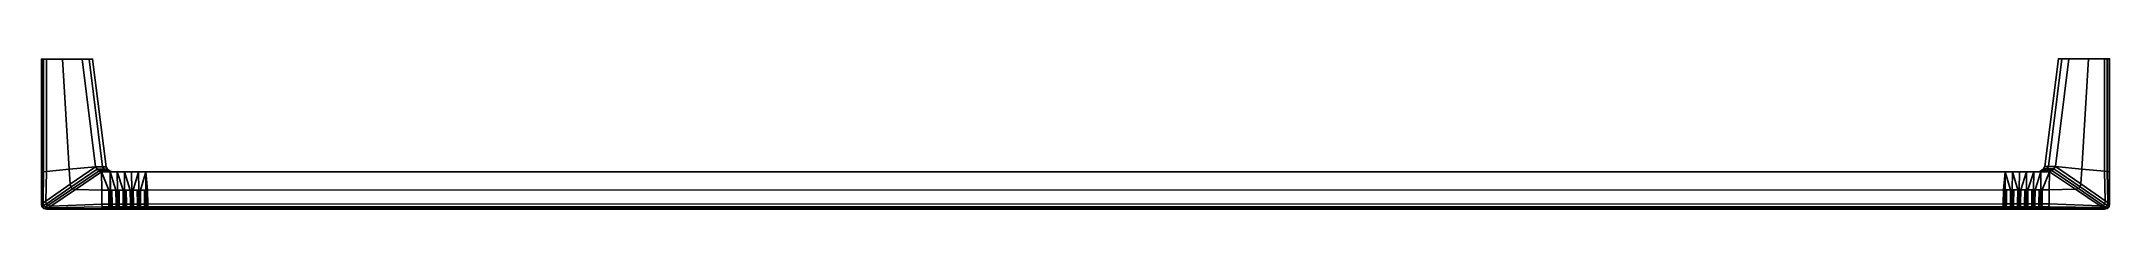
# Model space of a CAD drawing. Extents: x -200 to 200, y -29 to 0.
import ezdxf

# ---------------------------------------------------------------- set-up
doc = ezdxf.new("R2010")
doc.units = 0
doc.layers.add('METAL', color=148, linetype='CONTINUOUS')

msp = doc.modelspace()

# ---------------------------------------------------------------- meshes
at = {"layer": 'METAL'}
mesh = msp.add_polyface(dxfattribs=at)
corners = [(199.69, 0, 2.99), (194.93, 0, 2.94), (195.63, 0, 4.51), (199.69, 0, 3.58), (199.57, 0, 4.14), (199.24, 0, 4.47), (198.69, 0, 4.57), (187.86, -20.91, 2.89), (189.2, -20.91, 4.43), (191.8, 0, 4.43), (190.46, 0, 2.89), (199.69, -21.9, -2.84), (199.69, -21.9, -3.46), (199.69, 0, -3.46), (199.69, 0, -2.84), (199.69, 0, 0.88), (194.59, 0, 0.87), (199.69, 0, 0.08), (194.59, 0, 0.08), (199.69, 0, -0.73), (199.69, 0, -2.84), (194.93, 0, -2.79), (194.59, 0, -0.71), (199.69, 0, -3.46), (199.57, 0, -4.02), (199.24, 0, -4.35), (198.69, 0, -4.45), (195.63, 0, -4.39), (187.18, -20.91, 0.85), (189.78, 0, 0.85), (189.78, 0, 0.08), (187.18, -20.91, 0.08), (187.86, -20.91, -2.75), (187.18, -20.91, -0.7), (189.78, 0, -0.7), (190.46, 0, -2.75), (189.2, -20.91, -4.31), (191.8, 0, -4.31), (199.69, -21.9, -0.73), (199.69, 0, -0.73), (199.69, 0, 0.08), (199.69, -21.9, 0.08), (199.69, -21.9, 2.99), (199.69, -21.9, 0.88), (199.69, 0, 0.88), (199.69, 0, 2.99), (199.69, -21.9, 3.58), (199.69, 0, 3.58), (198.69, 0, 4.57), (195.63, 0, 4.51), (194.29, -21.39, 4.51), (198.69, -21.8, 4.57), (191.8, 0, -4.31), (195.63, 0, -4.39), (194.29, -21.39, -4.39), (189.2, -20.91, -4.31), (190.46, 0, 2.89), (191.8, 0, 4.43), (189.78, 0, 0.85), (189.78, 0, 0.08), (190.46, 0, -2.75), (189.78, 0, -0.7), (191.8, 0, -4.31), (191.8, 0, 4.43), (189.2, -20.91, 4.43), (198.69, 0, -4.45), (198.69, -21.8, -4.45), (199.24, -21.86, -4.35), (198.69, -21.8, -4.45), (198.69, 0, -4.45), (199.24, 0, -4.35), (199.24, 0, 4.47), (198.69, 0, 4.57), (198.69, -21.8, 4.57), (199.24, -21.86, 4.47), (199.57, -21.89, -4.02), (199.24, -21.86, -4.35), (199.24, 0, -4.35), (199.57, 0, -4.02), (199.69, -21.9, -3.46), (199.57, -21.89, -4.02), (199.57, 0, -4.02), (199.69, 0, -3.46), (199.57, 0, 4.14), (199.24, 0, 4.47), (199.24, -21.86, 4.47), (199.57, -21.89, 4.14), (199.69, 0, 3.58), (199.57, 0, 4.14), (199.57, -21.89, 4.14), (199.69, -21.9, 3.58), (186.51, -21.68, 0.08), (186.04, -21.9, 0.08), (186.04, -21.9, 0.85), (186.51, -21.68, 0.85), (188.92, -21.35, -4.31), (188.53, -21.68, -4.31), (187.19, -21.68, -2.75), (187.57, -21.35, -2.75), (189.2, -20.91, -4.31), (188.92, -21.35, -4.31), (187.57, -21.35, -2.75), (187.86, -20.91, -2.75), (187.57, -21.35, -2.75), (187.19, -21.68, -2.75), (186.51, -21.68, -0.7), (186.9, -21.35, -0.7), (187.86, -20.91, -2.75), (187.57, -21.35, -2.75), (186.9, -21.35, -0.7), (187.18, -20.91, -0.7), (186.9, -21.35, -0.7), (186.51, -21.68, -0.7), (186.51, -21.68, 0.08), (186.9, -21.35, 0.08), (187.18, -20.91, -0.7), (186.9, -21.35, -0.7), (186.9, -21.35, 0.08), (187.18, -20.91, 0.08), (186.9, -21.35, 0.85), (186.51, -21.68, 0.85), (187.19, -21.68, 2.89), (187.57, -21.35, 2.89), (187.18, -20.91, 0.85), (186.9, -21.35, 0.85), (187.57, -21.35, 2.89), (187.86, -20.91, 2.89), (187.57, -21.35, 2.89), (187.19, -21.68, 2.89), (188.53, -21.68, 4.43), (188.92, -21.35, 4.43), (187.86, -20.91, 2.89), (187.57, -21.35, 2.89), (188.92, -21.35, 4.43), (189.2, -20.91, 4.43), (186.51, -21.68, 0.85), (186.9, -21.35, 0.85), (186.9, -21.35, 0.85), (187.18, -20.91, 0.85)]
mesh.append_faces([[corners[k] for k in face] for face in [(0, 1, 2, 3), (4, 3, 2, 5), (6, 5, 2, 2), (7, 8, 9, 10), (11, 12, 13, 14), (15, 16, 1, 0), (17, 18, 16, 15), (19, 20, 21, 22), (20, 23, 24, 25), (20, 25, 26, 27), (20, 27, 21, 21), (28, 7, 10, 29), (30, 31, 28, 29), (32, 33, 34, 35), (36, 32, 35, 37), (38, 11, 14, 39), (40, 41, 38, 39), (42, 43, 44, 45), (46, 42, 45, 47), (48, 49, 50, 51), (52, 53, 54, 55), (19, 22, 18, 17), (34, 33, 31, 30), (44, 43, 41, 40), (1, 56, 57, 2), (16, 58, 56, 1), (59, 58, 16, 18), (60, 61, 22, 21), (62, 60, 21, 27), (63, 64, 50, 49), (65, 66, 54, 53), (61, 59, 18, 22), (67, 68, 69, 70), (71, 72, 73, 74), (75, 76, 77, 78), (79, 80, 81, 82), (83, 84, 85, 86), (87, 88, 89, 90), (91, 92, 93, 94), (95, 96, 97, 98), (99, 100, 101, 102), (103, 104, 105, 106), (107, 108, 109, 110), (111, 112, 113, 114), (115, 116, 117, 118), (119, 120, 121, 122), (123, 124, 125, 126), (127, 128, 129, 130), (131, 132, 133, 134), (114, 113, 135, 136), (118, 117, 137, 138)]])
mesh = msp.add_polyface(dxfattribs=at)
corners = [(-200, -0.05, -2.92), (-195.25, -0.05, -2.87), (-195.94, -0.05, -4.43), (-200, -0.05, -3.51), (-199.89, -0.05, -4.07), (-199.56, -0.05, -4.39), (-199, -0.05, -4.49), (-188.17, -20.95, -2.82), (-189.52, -20.95, -4.36), (-192.12, -0.05, -4.36), (-190.77, -0.05, -2.82), (-200, -21.94, 2.91), (-200, -21.94, 3.54), (-200, -0.05, 3.54), (-200, -0.05, 2.91), (-200, -0.05, -0.81), (-194.9, -0.05, -0.8), (-200, -0.05, -0.01), (-194.9, -0.05, -0.01), (-200, -0.05, 0.8), (-200, -0.05, 2.91), (-195.25, -0.05, 2.87), (-194.9, -0.05, 0.78), (-200, -0.05, 3.54), (-199.89, -0.05, 4.09), (-199.56, -0.05, 4.42), (-199, -0.05, 4.52), (-195.94, -0.05, 4.46), (-187.5, -20.95, -0.78), (-190.1, -0.05, -0.78), (-190.1, -0.05, -0.01), (-187.5, -20.95, -0.01), (-188.17, -20.95, 2.82), (-187.5, -20.95, 0.77), (-190.1, -0.05, 0.77), (-190.77, -0.05, 2.82), (-189.52, -20.95, 4.38), (-192.12, -0.05, 4.38), (-200, -21.94, 0.8), (-200, -0.05, 0.8), (-200, -0.05, -0.01), (-200, -21.94, -0.01), (-200, -21.94, -2.92), (-200, -21.94, -0.81), (-200, -0.05, -0.81), (-200, -0.05, -2.92), (-200, -21.94, -3.51), (-200, -0.05, -3.51), (-199, -0.05, -4.49), (-195.94, -0.05, -4.43), (-194.6, -21.43, -4.43), (-199, -21.85, -4.5), (-192.12, -0.05, 4.38), (-195.94, -0.05, 4.46), (-194.6, -21.43, 4.46), (-189.52, -20.95, 4.38), (-190.77, -0.05, -2.82), (-192.12, -0.05, -4.36), (-190.1, -0.05, -0.78), (-190.1, -0.05, -0.01), (-190.77, -0.05, 2.82), (-190.1, -0.05, 0.77), (-192.12, -0.05, 4.38), (-192.12, -0.05, -4.36), (-189.52, -20.95, -4.36), (-199, -0.05, 4.52), (-199, -21.85, 4.52), (-199.56, -0.05, -4.39), (-199, -0.05, -4.49), (-199, -21.85, -4.5), (-199.56, -21.9, -4.39), (-199.56, -21.9, 4.42), (-199, -21.85, 4.52), (-199, -0.05, 4.52), (-199.56, -0.05, 4.42), (-199.89, -0.05, -4.07), (-199.56, -0.05, -4.39), (-199.56, -21.9, -4.39), (-199.89, -21.93, -4.07), (-200, -0.05, -3.51), (-199.89, -0.05, -4.07), (-199.89, -21.93, -4.07), (-200, -21.94, -3.51), (-199.89, -21.93, 4.09), (-199.56, -21.9, 4.42), (-199.56, -0.05, 4.42), (-199.89, -0.05, 4.09), (-200, -21.94, 3.54), (-199.89, -21.93, 4.09), (-199.89, -0.05, 4.09), (-200, -0.05, 3.54), (-186.83, -21.72, 0.77), (-186.35, -21.94, 0.77), (-186.35, -21.94, -0.01), (-186.83, -21.72, -0.01), (-189.23, -21.39, 4.38), (-188.85, -21.72, 4.38), (-187.5, -21.72, 2.82), (-187.88, -21.39, 2.82), (-189.52, -20.95, 4.38), (-189.23, -21.39, 4.38), (-187.88, -21.39, 2.82), (-188.17, -20.95, 2.82), (-187.88, -21.39, 2.82), (-187.5, -21.72, 2.82), (-186.83, -21.72, 0.77), (-187.21, -21.39, 0.77), (-188.17, -20.95, 2.82), (-187.88, -21.39, 2.82), (-187.21, -21.39, 0.77), (-187.5, -20.95, 0.77), (-187.21, -21.39, -0.01), (-186.83, -21.72, -0.01), (-186.83, -21.72, -0.78), (-187.21, -21.39, -0.78), (-187.5, -20.95, -0.01), (-187.21, -21.39, -0.01), (-187.21, -21.39, -0.78), (-187.5, -20.95, -0.78), (-187.21, -21.39, -0.78), (-186.83, -21.72, -0.78), (-187.5, -21.72, -2.82), (-187.88, -21.39, -2.82), (-187.5, -20.95, -0.78), (-187.21, -21.39, -0.78), (-187.88, -21.39, -2.82), (-188.17, -20.95, -2.82), (-187.88, -21.39, -2.82), (-187.5, -21.72, -2.82), (-188.85, -21.72, -4.36), (-189.23, -21.39, -4.36), (-188.17, -20.95, -2.82), (-187.88, -21.39, -2.82), (-189.23, -21.39, -4.36), (-189.52, -20.95, -4.36), (-187.21, -21.39, 0.77), (-186.83, -21.72, 0.77), (-187.5, -20.95, 0.77), (-187.21, -21.39, 0.77), (-187.21, -21.39, -0.01), (-187.5, -20.95, -0.01)]
mesh.append_faces([[corners[k] for k in face] for face in [(0, 1, 2, 3), (4, 3, 2, 5), (6, 5, 2, 2), (7, 8, 9, 10), (11, 12, 13, 14), (15, 16, 1, 0), (17, 18, 16, 15), (19, 20, 21, 22), (20, 23, 24, 25), (20, 25, 26, 27), (20, 27, 21, 21), (28, 7, 10, 29), (30, 31, 28, 29), (32, 33, 34, 35), (36, 32, 35, 37), (38, 11, 14, 39), (40, 41, 38, 39), (42, 43, 44, 45), (46, 42, 45, 47), (48, 49, 50, 51), (52, 53, 54, 55), (19, 22, 18, 17), (34, 33, 31, 30), (44, 43, 41, 40), (1, 56, 57, 2), (16, 58, 56, 1), (59, 58, 16, 18), (60, 61, 22, 21), (62, 60, 21, 27), (63, 64, 50, 49), (65, 66, 54, 53), (61, 59, 18, 22), (67, 68, 69, 70), (71, 72, 73, 74), (75, 76, 77, 78), (79, 80, 81, 82), (83, 84, 85, 86), (87, 88, 89, 90), (91, 92, 93, 94), (95, 96, 97, 98), (99, 100, 101, 102), (103, 104, 105, 106), (107, 108, 109, 110), (111, 112, 113, 114), (115, 116, 117, 118), (119, 120, 121, 122), (123, 124, 125, 126), (127, 128, 129, 130), (131, 132, 133, 134), (135, 136, 112, 111), (137, 138, 139, 140)]])
mesh = msp.add_polyface(dxfattribs=at)
corners = [(-200, -28.17, 2.91), (-200, -28.17, 3.54), (-200, -21.94, 3.54), (-200, -21.94, 2.91), (-200, -28.17, 0.8), (-200, -21.94, 0.8), (-200, -21.94, -0.01), (-200, -28.17, -0.01), (-200, -28.17, -2.92), (-200, -28.17, -0.81), (-200, -21.94, -0.81), (-200, -21.94, -2.92), (-200, -28.17, -3.51), (-200, -21.94, -3.51), (-199, -21.85, -4.5), (-194.6, -21.43, -4.43), (-194.46, -24.32, -4.43), (-199.15, -27.61, -4.5), (-193.42, -25.34, 4.45), (-188.32, -25.45, 4.38), (-188.37, -21.94, 4.38), (-189.52, -20.95, 4.38), (-194.6, -21.43, 4.46), (-194.46, -24.32, 4.46), (-186.72, -21.94, 4.38), (-186.67, -25.45, 4.38), (-185.34, -21.94, 4.38), (-185.29, -25.45, 4.38), (-185.43, -21.94, -2.82), (-187.03, -21.94, -2.82), (-186.35, -21.94, -0.78), (-184.78, -21.94, -0.78), (-186.35, -21.94, -0.01), (-184.78, -21.94, -0.01), (-187.03, -21.94, 2.82), (-188.37, -21.94, 4.38), (-186.72, -21.94, 4.38), (-185.43, -21.94, 2.82), (-186.72, -21.94, -4.36), (-188.37, -21.94, -4.36), (-186.35, -21.94, 0.77), (-184.78, -21.94, 0.77), (-188.37, -21.94, -4.36), (-188.32, -25.45, -4.36), (-193.42, -25.34, -4.42), (-189.52, -20.95, -4.36), (-199, -21.85, 4.52), (-199.15, -27.61, 4.53), (-186.72, -21.94, -4.36), (-186.68, -25.46, -4.36), (-186.97, -25.45, -4.36), (-185.34, -21.94, -4.36), (-185.3, -25.46, -4.36), (-185.59, -25.45, -4.36), (-186.37, -25.45, -4.36), (-186.67, -25.45, -3.86), (-186.37, -25.45, -4.36), (-186.33, -28.17, -4.36), (-186.64, -27.82, -3.96), (-185.59, -25.45, -4.36), (-185.29, -25.45, -3.86), (-185.26, -27.82, -3.96), (-185.56, -28.17, -4.36), (-186.68, -25.46, -4.36), (-186.67, -25.45, -3.86), (-186.97, -25.45, -4.36), (-185.3, -25.46, -4.36), (-185.29, -25.45, -3.86), (-185.59, -25.45, -4.36), (-186.37, -25.45, -4.36), (-186.67, -25.45, -3.86), (-186.68, -25.46, -4.36), (-199.56, -21.9, -4.39), (-199, -21.85, -4.5), (-199.15, -27.61, -4.5), (-199.62, -27.92, -4.4), (-199.62, -27.92, 4.42), (-199.15, -27.61, 4.53), (-199, -21.85, 4.52), (-199.56, -21.9, 4.42), (-199.89, -21.93, -4.07), (-199.56, -21.9, -4.39), (-199.62, -27.92, -4.4), (-199.91, -28.11, -4.07), (-200, -21.94, -3.51), (-199.89, -21.93, -4.07), (-199.91, -28.11, -4.07), (-200, -28.17, -3.51), (-199.91, -28.11, 4.09), (-199.62, -27.92, 4.42), (-199.56, -21.9, 4.42), (-199.89, -21.93, 4.09), (-200, -28.17, 3.54), (-199.91, -28.11, 4.09), (-199.89, -21.93, 4.09), (-200, -21.94, 3.54), (-188.85, -21.72, 4.38), (-188.37, -21.94, 4.38), (-187.03, -21.94, 2.82), (-187.5, -21.72, 2.82), (-187.5, -21.72, 2.82), (-187.03, -21.94, 2.82), (-186.35, -21.94, 0.77), (-186.83, -21.72, 0.77), (-186.83, -21.72, -0.01), (-186.35, -21.94, -0.01), (-186.35, -21.94, -0.78), (-186.83, -21.72, -0.78), (-186.83, -21.72, -0.78), (-186.35, -21.94, -0.78), (-187.03, -21.94, -2.82), (-187.5, -21.72, -2.82), (-187.5, -21.72, -2.82), (-187.03, -21.94, -2.82), (-188.37, -21.94, -4.36), (-188.85, -21.72, -4.36), (-193.98, -25.22, 4.45), (-188.37, -21.94, 4.38), (-188.85, -21.72, 4.38), (-188.85, -21.72, -4.36), (-188.37, -21.94, -4.36), (-193.98, -25.22, -4.43), (-194.33, -24.88, -4.43), (-198.73, -28.48, -4.49), (-199.05, -28.16, -4.5), (-194.33, -24.88, 4.46), (-189.23, -21.39, 4.38), (-189.52, -20.95, 4.38), (-189.23, -21.39, -4.36), (-199.05, -28.16, 4.52), (-198.73, -28.48, 4.52)]
mesh.append_faces([[corners[k] for k in face] for face in [(0, 1, 2, 3), (4, 0, 3, 5), (6, 7, 4, 5), (8, 9, 10, 11), (12, 8, 11, 13), (14, 15, 16, 17), (18, 19, 20, 20), (21, 22, 23, 23), (24, 20, 19, 25), (26, 24, 25, 27), (28, 29, 30, 31), (30, 32, 33, 31), (34, 35, 36, 37), (38, 39, 29, 28), (40, 34, 37, 41), (10, 9, 7, 6), (40, 41, 33, 32), (42, 43, 44, 44), (15, 45, 16, 16), (46, 47, 23, 22), (42, 48, 49, 50), (43, 42, 50, 50), (48, 51, 52, 53), (48, 53, 54, 49), (55, 56, 57, 58), (59, 60, 61, 62), (63, 64, 65, 65), (66, 67, 68, 68), (69, 70, 71, 71), (72, 73, 74, 75), (76, 77, 78, 79), (80, 81, 82, 83), (84, 85, 86, 87), (88, 89, 90, 91), (92, 93, 94, 95), (96, 97, 98, 99), (100, 101, 102, 103), (104, 105, 106, 107), (108, 109, 110, 111), (112, 113, 114, 115), (116, 18, 117, 118), (119, 120, 44, 121), (122, 121, 123, 124), (16, 122, 124, 17), (125, 116, 118, 126), (23, 125, 126, 127), (128, 119, 121, 122), (45, 128, 122, 16), (129, 130, 116, 125), (47, 129, 125, 23)]])
mesh = msp.add_polyface(dxfattribs=at)
corners = [(-183.88, -28.17, 4.38), (-182.5, -28.17, 4.38), (-182.54, -25.45, 4.38), (-183.91, -25.45, 4.38), (-182.58, -21.94, 4.38), (-181.42, -21.94, 2.82), (-182.75, -21.94, 2.82), (-183.96, -21.94, 4.38), (-183.58, -28.17, -4.36), (-183.61, -25.45, -4.36), (-182.84, -25.45, -4.36), (-182.8, -28.17, -4.36), (-182.58, -21.94, -4.36), (-183.96, -21.94, -4.36), (-182.75, -21.94, -2.82), (-181.42, -21.94, -2.82), (-183.96, -21.94, 4.38), (-185.34, -21.94, 4.38), (-185.29, -25.45, 4.38), (-184.09, -21.94, -2.82), (-185.43, -21.94, -2.82), (-184.78, -21.94, -0.78), (-183.47, -21.94, -0.78), (-182.15, -21.94, -0.78), (-184.78, -21.94, -0.01), (-183.47, -21.94, -0.01), (-182.15, -21.94, -0.01), (-185.43, -21.94, 2.82), (-186.72, -21.94, 4.38), (-185.34, -21.94, 4.38), (-184.09, -21.94, 2.82), (-184.96, -28.17, -4.36), (-184.99, -25.45, -4.36), (-184.21, -25.45, -4.36), (-184.18, -28.17, -4.36), (-182.58, -21.94, -4.36), (-181.2, -21.94, -4.36), (-182.24, -25.45, -4.36), (-182.54, -25.46, -4.36), (-185.34, -21.94, -4.36), (-186.72, -21.94, -4.36), (-184.78, -21.94, 0.77), (-183.47, -21.94, 0.77), (-182.15, -21.94, 0.77), (-182.58, -21.94, 4.38), (-183.96, -21.94, -4.36), (-183.92, -25.46, -4.36), (-185.26, -28.17, 4.38), (-185.34, -21.94, -4.36), (-185.3, -25.46, -4.36), (-183.91, -25.45, -3.86), (-183.61, -25.45, -4.36), (-183.58, -28.17, -4.36), (-183.88, -27.82, -3.96), (-182.84, -25.45, -4.36), (-182.54, -25.45, -3.86), (-182.5, -27.82, -3.96), (-182.8, -28.17, -4.36), (-185.29, -25.45, -3.86), (-184.99, -25.45, -4.36), (-184.96, -28.17, -4.36), (-185.26, -27.82, -3.96), (-184.21, -25.45, -4.36), (-183.91, -25.45, -3.86), (-183.88, -27.82, -3.96), (-184.18, -28.17, -4.36), (-182.24, -25.45, -4.36), (-182.54, -25.45, -3.86), (-182.54, -25.46, -4.36), (-182.54, -25.46, -4.36), (-182.54, -25.45, -3.86), (-182.84, -25.45, -4.36), (-183.61, -25.45, -4.36), (-183.91, -25.45, -3.86), (-183.92, -25.46, -4.36), (-183.92, -25.46, -4.36), (-183.91, -25.45, -3.86), (-184.21, -25.45, -4.36), (-184.99, -25.45, -4.36), (-185.29, -25.45, -3.86), (-185.3, -25.46, -4.36), (-182.54, -25.45, -3.86), (-182.24, -25.45, -4.36), (-182.2, -28.17, -4.36), (-182.5, -27.82, -3.96), (-183.87, -28.73, 4.27), (-183.88, -28.17, 4.38), (-185.26, -28.17, 4.38), (-185.25, -28.73, 4.27), (-182.49, -28.73, 4.27), (-182.5, -28.17, 4.38), (-183.88, -28.17, 4.38), (-183.87, -28.73, 4.27), (-183.57, -28.73, -4.25), (-183.58, -28.17, -4.36), (-182.8, -28.17, -4.36), (-182.79, -28.73, -4.25), (-184.95, -28.73, -4.25), (-184.96, -28.17, -4.36), (-184.18, -28.17, -4.36), (-184.17, -28.73, -4.25), (-182.49, -28.36, -3.87), (-182.5, -27.82, -3.96), (-182.2, -28.17, -4.36), (-182.19, -28.73, -4.25), (-182.79, -28.73, -4.25), (-182.8, -28.17, -4.36), (-182.5, -27.82, -3.96), (-182.49, -28.36, -3.87), (-183.87, -28.36, -3.87), (-183.88, -27.82, -3.96), (-183.58, -28.17, -4.36), (-183.57, -28.73, -4.25), (-184.17, -28.73, -4.25), (-184.18, -28.17, -4.36), (-183.88, -27.82, -3.96), (-183.87, -28.36, -3.87), (-185.25, -28.36, -3.87), (-185.26, -27.82, -3.96), (-184.96, -28.17, -4.36), (-184.95, -28.73, -4.25), (-183.57, -29.06, -3.91), (-183.57, -28.73, -4.25), (-182.79, -28.73, -4.25), (-182.79, -29.06, -3.91), (-182.49, -28.65, -3.56), (-182.49, -28.36, -3.87), (-182.19, -28.73, -4.25), (-182.19, -29.06, -3.91), (-182.79, -29.06, -3.91), (-182.79, -28.73, -4.25), (-182.49, -28.36, -3.87), (-182.49, -28.65, -3.56), (-183.87, -28.65, -3.56), (-183.87, -28.36, -3.87), (-183.57, -28.73, -4.25), (-183.57, -29.06, -3.91), (-184.17, -29.06, -3.91), (-184.17, -28.73, -4.25), (-183.87, -28.36, -3.87), (-183.87, -28.65, -3.56), (-185.24, -28.65, -3.56), (-185.25, -28.36, -3.87), (-184.95, -28.73, -4.25), (-184.94, -29.06, -3.91)]
mesh.append_faces([[corners[k] for k in face] for face in [(0, 1, 2, 3), (4, 5, 6, 7), (8, 9, 10, 11), (12, 13, 14, 15), (16, 17, 18, 3), (19, 20, 21, 22), (14, 19, 22, 23), (21, 24, 25, 22), (22, 25, 26, 23), (27, 28, 29, 30), (30, 29, 7, 6), (31, 32, 33, 34), (35, 36, 37, 38), (39, 40, 20, 19), (13, 39, 19, 14), (41, 27, 30, 42), (42, 30, 6, 43), (41, 42, 25, 24), (42, 43, 26, 25), (44, 16, 3, 2), (45, 35, 38, 10), (45, 10, 9, 46), (47, 0, 3, 18), (48, 45, 46, 33), (48, 33, 32, 49), (50, 51, 52, 53), (54, 55, 56, 57), (58, 59, 60, 61), (62, 63, 64, 65), (66, 67, 68, 68), (69, 70, 71, 71), (72, 73, 74, 74), (75, 76, 77, 77), (78, 79, 80, 80), (81, 82, 83, 84), (85, 86, 87, 88), (89, 90, 91, 92), (93, 94, 95, 96), (97, 98, 99, 100), (101, 102, 103, 104), (105, 106, 107, 108), (109, 110, 111, 112), (113, 114, 115, 116), (117, 118, 119, 120), (121, 122, 123, 124), (125, 126, 127, 128), (129, 130, 131, 132), (133, 134, 135, 136), (137, 138, 139, 140), (141, 142, 143, 144)]])
mesh = msp.add_polyface(dxfattribs=at)
corners = [(-182.15, -21.94, -0.78), (-180.84, -21.94, -0.78), (-181.42, -21.94, -2.82), (-182.75, -21.94, -2.82), (-180.84, -21.94, 0.77), (-180.84, -21.94, -0.01), (-182.15, -21.94, -0.01), (-182.15, -21.94, 0.77), (-182.75, -21.94, 2.82), (-181.42, -21.94, 2.82), (-181.12, -28.17, 4.38), (-179.75, -28.17, 4.38), (-179.78, -25.45, 4.38), (-181.16, -25.45, 4.38), (-182.5, -28.17, 4.38), (-182.54, -25.45, 4.38), (-181.11, -29.17, 2.82), (-181.11, -29.17, 3.38), (-182.49, -29.17, 3.38), (-182.49, -29.17, 2.82), (-181.11, -29.17, 0.77), (-182.49, -29.17, 0.77), (-179.53, -21.94, -0.78), (-180.08, -21.94, -2.82), (-181.2, -21.94, 4.38), (-180.08, -21.94, 2.82), (-182.58, -21.94, 4.38), (-181.2, -21.94, -4.36), (-179.82, -21.94, -4.36), (-180.86, -25.45, -4.36), (-181.16, -25.46, -4.36), (-181.46, -25.45, -4.36), (-182.24, -25.45, -4.36), (-181.2, -21.94, -4.36), (-182.58, -21.94, -4.36), (-181.41, -29.17, -0.78), (-181.41, -29.17, -0.01), (-182.19, -29.17, -0.01), (-182.19, -29.17, -0.78), (-181.41, -29.17, -2.82), (-182.19, -29.17, -2.82), (-181.41, -29.17, -3.36), (-182.19, -29.17, -3.36), (-179.53, -21.94, 0.77), (-181.11, -29.17, -0.01), (-180.81, -29.17, -0.01), (-182.49, -29.17, -0.01), (-179.82, -21.94, 4.38), (-181.2, -21.94, 4.38), (-182.58, -21.94, 4.38), (-180.82, -28.17, -4.36), (-180.08, -25.45, -4.36), (-180.05, -28.17, -4.36), (-182.2, -28.17, -4.36), (-181.42, -28.17, -4.36), (-180.86, -25.45, -4.36), (-181.16, -25.45, -3.86), (-181.16, -25.46, -4.36), (-181.16, -25.46, -4.36), (-181.16, -25.45, -3.86), (-181.46, -25.45, -4.36), (-180.81, -29.17, -0.01), (-181.11, -28.67, -0.01), (-181.11, -28.67, -0.78), (-180.81, -29.17, -0.78), (-181.11, -28.67, -0.01), (-181.41, -29.17, -0.01), (-181.41, -29.17, -0.78), (-181.11, -28.67, -0.78), (-181.11, -28.67, -2.82), (-180.81, -29.17, -2.82), (-181.41, -29.17, -2.82), (-181.11, -28.67, -2.82), (-180.81, -29.17, -2.82), (-181.11, -28.67, -2.82), (-181.11, -28.7, -3.01), (-180.81, -29.17, -3.36), (-181.11, -28.67, -2.82), (-181.41, -29.17, -2.82), (-181.41, -29.17, -3.36), (-181.11, -28.7, -3.01), (-181.11, -29.17, -0.01), (-181.11, -28.67, -0.01), (-180.81, -29.17, -0.01), (-181.41, -29.17, -0.01), (-181.11, -28.67, -0.01), (-181.11, -29.17, -0.01), (-181.16, -25.45, -3.86), (-180.86, -25.45, -4.36), (-180.82, -28.17, -4.36), (-181.12, -27.82, -3.96), (-181.12, -27.82, -3.96), (-181.42, -28.17, -4.36), (-181.46, -25.45, -4.36), (-181.16, -25.45, -3.86), (-181.12, -28.73, 4.27), (-181.12, -28.17, 4.38), (-182.5, -28.17, 4.38), (-182.49, -28.73, 4.27), (-179.74, -28.73, 4.27), (-179.75, -28.17, 4.38), (-181.12, -28.17, 4.38), (-181.12, -28.73, 4.27), (-180.82, -28.73, -4.25), (-180.82, -28.17, -4.36), (-180.05, -28.17, -4.36), (-180.04, -28.73, -4.25), (-182.19, -28.73, -4.25), (-182.2, -28.17, -4.36), (-181.42, -28.17, -4.36), (-181.42, -28.73, -4.25), (-181.12, -28.36, -3.87), (-181.12, -27.82, -3.96), (-180.82, -28.17, -4.36), (-180.82, -28.73, -4.25), (-181.42, -28.73, -4.25), (-181.42, -28.17, -4.36), (-181.12, -27.82, -3.96), (-181.12, -28.36, -3.87), (-181.11, -29.06, 3.94), (-181.12, -28.73, 4.27), (-182.49, -28.73, 4.27), (-182.49, -29.06, 3.94), (-181.11, -29.17, 3.38), (-181.11, -29.06, 3.94), (-182.49, -29.06, 3.94), (-182.49, -29.17, 3.38), (-182.19, -29.06, -3.91), (-182.19, -28.73, -4.25), (-181.42, -28.73, -4.25), (-181.41, -29.06, -3.91), (-182.19, -29.17, -3.36), (-182.19, -29.06, -3.91), (-181.41, -29.06, -3.91), (-181.41, -29.17, -3.36), (-181.11, -28.65, -3.56), (-181.12, -28.36, -3.87), (-180.82, -28.73, -4.25), (-180.81, -29.06, -3.91), (-181.11, -28.7, -3.01), (-181.11, -28.65, -3.56), (-180.81, -29.06, -3.91), (-180.81, -29.17, -3.36), (-181.41, -29.06, -3.91), (-181.42, -28.73, -4.25), (-181.12, -28.36, -3.87), (-181.11, -28.65, -3.56), (-181.41, -29.17, -3.36), (-181.41, -29.06, -3.91), (-181.11, -28.65, -3.56), (-181.11, -28.7, -3.01)]
mesh.append_faces([[corners[k] for k in face] for face in [(0, 1, 2, 3), (4, 5, 6, 7), (7, 8, 9, 4), (10, 11, 12, 13), (14, 10, 13, 15), (16, 17, 18, 19), (20, 16, 19, 21), (1, 22, 23, 2), (24, 25, 9, 26), (27, 28, 29, 30), (27, 30, 31, 32), (2, 23, 33, 34), (35, 36, 37, 38), (39, 35, 38, 40), (41, 39, 40, 42), (25, 43, 4, 9), (1, 0, 6, 5), (20, 44, 45, 45), (20, 21, 46, 37), (20, 37, 36, 44), (47, 48, 13, 12), (48, 49, 15, 13), (50, 29, 51, 52), (53, 32, 31, 54), (55, 56, 57, 57), (58, 59, 60, 60), (61, 62, 63, 64), (65, 66, 67, 68), (64, 63, 69, 70), (68, 67, 71, 72), (73, 74, 75, 76), (77, 78, 79, 80), (81, 82, 83, 83), (84, 85, 86, 86), (87, 88, 89, 90), (91, 92, 93, 94), (95, 96, 97, 98), (99, 100, 101, 102), (103, 104, 105, 106), (107, 108, 109, 110), (111, 112, 113, 114), (115, 116, 117, 118), (119, 120, 121, 122), (123, 124, 125, 126), (127, 128, 129, 130), (131, 132, 133, 134), (135, 136, 137, 138), (139, 140, 141, 142), (143, 144, 145, 146), (147, 148, 149, 150)]])
mesh = msp.add_polyface(dxfattribs=at)
corners = [(179.13, -28.13, 4.43), (179.16, -25.4, 4.43), (-179.78, -25.45, 4.38), (-179.75, -28.17, 4.38), (179.12, -29.13, 2.89), (179.12, -29.13, 3.43), (-179.73, -29.17, 3.38), (-179.73, -29.17, 2.82), (-179.73, -29.17, 2.82), (-179.73, -29.17, 3.38), (-181.11, -29.17, 3.38), (-181.11, -29.17, 2.82), (179.12, -29.13, 0.85), (179.12, -29.13, 2.89), (-179.73, -29.17, 0.77), (-179.73, -29.17, 0.77), (-181.11, -29.17, 0.77), (-179.53, -21.94, -0.78), (-178.21, -21.94, -0.78), (-178.75, -21.94, -2.82), (-180.08, -21.94, -2.82), (177.9, -21.9, 0.85), (177.9, -21.9, 0.08), (-178.21, -21.94, -0.01), (-178.21, -21.94, 0.77), (-178.21, -21.94, 0.77), (-178.21, -21.94, -0.01), (-179.53, -21.94, -0.01), (-179.53, -21.94, 0.77), (-180.84, -21.94, -0.01), (-180.84, -21.94, 0.77), (-179.82, -21.94, 4.38), (-178.75, -21.94, 2.82), (-180.08, -21.94, 2.82), (-181.2, -21.94, 4.38), (-179.82, -21.94, -4.36), (-179.48, -25.45, -4.36), (-179.78, -25.46, -4.36), (-180.08, -25.45, -4.36), (-180.86, -25.45, -4.36), (-179.82, -21.94, -4.36), (-181.2, -21.94, -4.36), (-179.43, -29.17, -0.78), (179.42, -29.13, -0.7), (-179.43, -29.17, -0.01), (-180.03, -29.17, -0.78), (-180.03, -29.17, -0.01), (-180.81, -29.17, -0.01), (-180.81, -29.17, -0.78), (-180.03, -29.17, -2.82), (-180.81, -29.17, -2.82), (-180.03, -29.17, -3.36), (-180.81, -29.17, -3.36), (178.43, -21.9, 2.89), (177.9, -21.9, 0.85), (-178.21, -21.94, 0.77), (-178.75, -21.94, 2.82), (-180.84, -21.94, -0.78), (-179.73, -29.17, 0), (-179.48, -25.45, -4.36), (-179.78, -25.45, -3.86), (-179.78, -25.46, -4.36), (-179.78, -25.46, -4.36), (-179.78, -25.45, -3.86), (-180.08, -25.45, -4.36), (-179.73, -28.67, -0.78), (-179.43, -29.17, -0.78), (-179.43, -29.17, -0.01), (-179.73, -28.67, -0.01), (-179.73, -28.67, -0.01), (-180.03, -29.17, -0.01), (-180.03, -29.17, -0.78), (-179.73, -28.67, -0.78), (-179.73, -28.67, -2.82), (-179.43, -29.17, -2.82), (-180.03, -29.17, -2.82), (-179.73, -28.67, -2.82), (-179.73, -28.7, -3.01), (-179.43, -29.17, -3.36), (-179.43, -29.17, -2.82), (-179.73, -28.67, -2.82), (-179.73, -28.67, -2.82), (-180.03, -29.17, -2.82), (-180.03, -29.17, -3.36), (-179.73, -28.7, -3.01), (-179.73, -29.17, 0), (-179.73, -28.67, -0.01), (-179.43, -29.17, -0.01), (-180.03, -29.17, -0.01), (-179.73, -28.67, -0.01), (-179.73, -29.17, 0), (-179.78, -25.45, -3.86), (-179.48, -25.45, -4.36), (-179.45, -28.17, -4.36), (-179.75, -27.82, -3.96), (-179.75, -27.82, -3.96), (-180.05, -28.17, -4.36), (-180.08, -25.45, -4.36), (-179.78, -25.45, -3.86), (-178.21, -21.94, -0.78), (177.9, -21.9, -0.7), (-179.73, -29.17, 0.77), (-179.73, -29.17, 0), (-179.43, -29.17, -0.01), (179.12, -29.13, 0.08), (-179.82, -21.94, 4.38), (-179.78, -25.45, 4.38), (179.16, -25.4, 4.43), (179.51, -21.9, 4.43), (179.12, -28.68, 4.32), (179.13, -28.13, 4.43), (-179.75, -28.17, 4.38), (-179.74, -28.73, 4.27), (-179.74, -28.36, -3.87), (-179.75, -27.82, -3.96), (-179.45, -28.17, -4.36), (-179.44, -28.73, -4.25), (-180.04, -28.73, -4.25), (-180.05, -28.17, -4.36), (-179.75, -27.82, -3.96), (-179.74, -28.36, -3.87), (-179.74, -29.06, 3.94), (-179.74, -28.73, 4.27), (-181.12, -28.73, 4.27), (-181.11, -29.06, 3.94), (-179.73, -29.17, 3.38), (-179.74, -29.06, 3.94), (-181.11, -29.06, 3.94), (-181.11, -29.17, 3.38), (179.12, -29.02, 3.99), (179.12, -28.68, 4.32), (-179.74, -28.73, 4.27), (-179.74, -29.06, 3.94), (179.12, -29.13, 3.43), (179.12, -29.02, 3.99), (-179.74, -29.06, 3.94), (-179.73, -29.17, 3.38), (-180.81, -29.06, -3.91), (-180.82, -28.73, -4.25), (-180.04, -28.73, -4.25), (-180.04, -29.06, -3.91), (-180.81, -29.17, -3.36), (-180.81, -29.06, -3.91), (-180.04, -29.06, -3.91), (-180.03, -29.17, -3.36), (-179.74, -28.65, -3.56), (-179.74, -28.36, -3.87), (-179.44, -28.73, -4.25), (-179.44, -29.06, -3.91), (-179.73, -28.7, -3.01), (-179.74, -28.65, -3.56), (-179.44, -29.06, -3.91), (-179.43, -29.17, -3.36), (-180.04, -29.06, -3.91), (-180.04, -28.73, -4.25), (-179.74, -28.36, -3.87), (-179.74, -28.65, -3.56), (-180.03, -29.17, -3.36), (-180.04, -29.06, -3.91), (-179.74, -28.65, -3.56), (-179.73, -28.7, -3.01)]
mesh.append_faces([[corners[k] for k in face] for face in [(0, 1, 2, 3), (4, 5, 6, 7), (8, 9, 10, 11), (12, 13, 7, 14), (15, 8, 11, 16), (17, 18, 19, 20), (21, 22, 23, 24), (25, 26, 27, 28), (28, 27, 29, 30), (31, 32, 33, 34), (35, 36, 37, 37), (35, 37, 38, 39), (20, 19, 40, 41), (42, 43, 44, 44), (45, 46, 47, 48), (49, 45, 48, 50), (51, 49, 50, 52), (53, 54, 55, 56), (32, 25, 28, 33), (18, 17, 27, 26), (17, 57, 29, 27), (58, 15, 16, 47), (58, 47, 46, 46), (59, 60, 61, 61), (62, 63, 64, 64), (65, 66, 67, 68), (69, 70, 71, 72), (73, 74, 66, 65), (72, 71, 75, 76), (77, 78, 79, 80), (81, 82, 83, 84), (85, 86, 87, 87), (88, 89, 90, 90), (91, 92, 93, 94), (95, 96, 97, 98), (99, 23, 22, 100), (101, 102, 103, 104), (105, 106, 107, 108), (109, 110, 111, 112), (113, 114, 115, 116), (117, 118, 119, 120), (121, 122, 123, 124), (125, 126, 127, 128), (129, 130, 131, 132), (133, 134, 135, 136), (137, 138, 139, 140), (141, 142, 143, 144), (145, 146, 147, 148), (149, 150, 151, 152), (153, 154, 155, 156), (157, 158, 159, 160)]])
mesh = msp.add_polyface(dxfattribs=at)
corners = [(-178.21, -21.94, -0.78), (177.9, -21.9, -0.7), (178.43, -21.9, -2.75), (-178.75, -21.94, -2.82), (179.51, -21.9, 4.43), (178.43, -21.9, 2.89), (-178.75, -21.94, 2.82), (-179.82, -21.94, 4.38), (-179.82, -21.94, -4.36), (179.51, -21.9, -4.31), (179.46, -25.4, -4.31), (-179.48, -25.45, -4.36), (-178.75, -21.94, -2.82), (178.43, -21.9, -2.75), (179.51, -21.9, -4.31), (-179.82, -21.94, -4.36), (179.42, -29.13, -0.7), (179.42, -29.13, 0.07), (179.12, -29.13, 0.08), (-179.43, -29.17, -0.01), (179.42, -29.13, -2.75), (179.42, -29.13, -0.7), (-179.43, -29.17, -0.78), (-179.43, -29.17, -2.82), (179.42, -29.13, -3.31), (-179.43, -29.17, -2.82), (-179.43, -29.17, -3.36), (-179.73, -29.17, 0.77), (179.12, -29.13, 0.08), (179.12, -29.13, 0.85), (179.16, -25.4, 4.43), (179.47, -25.42, 4.43), (179.51, -21.9, 4.43), (-179.45, -28.17, -4.36), (-179.48, -25.45, -4.36), (179.46, -25.4, -4.31), (179.43, -28.13, -4.31), (179.42, -29.13, -2.75), (179.42, -29.13, -3.31), (180.8, -29.13, -3.31), (180.8, -29.13, -2.75), (179.42, -29.13, -0.7), (180.8, -29.13, -0.7), (179.21, -21.9, 0.85), (177.9, -21.9, 0.85), (178.43, -21.9, 2.89), (179.77, -21.9, 2.89), (177.9, -21.9, -0.7), (177.9, -21.9, 0.08), (179.21, -21.9, 0.08), (179.21, -21.9, -0.7), (180.52, -21.9, 0.08), (180.52, -21.9, -0.7), (179.51, -21.9, -4.31), (178.43, -21.9, -2.75), (179.77, -21.9, -2.75), (180.89, -21.9, -4.31), (179.76, -25.4, 4.43), (180.54, -25.4, 4.43), (179.51, -21.9, 4.43), (180.89, -21.9, 4.43), (179.72, -29.13, 0.85), (179.72, -29.13, 0.08), (180.5, -29.13, 0.08), (180.5, -29.13, 0.85), (179.72, -29.13, 2.89), (180.5, -29.13, 2.89), (179.72, -29.13, 3.43), (180.5, -29.13, 3.43), (180.52, -21.9, 0.85), (179.42, -29.13, 0.07), (179.16, -25.4, 4.43), (179.46, -25.4, 3.93), (179.47, -25.42, 4.43), (179.47, -25.42, 4.43), (179.46, -25.4, 3.93), (179.76, -25.4, 4.43), (179.42, -28.63, 0.85), (179.12, -29.13, 0.85), (179.12, -29.13, 0.08), (179.42, -28.63, 0.08), (179.42, -28.63, 0.08), (179.72, -29.13, 0.08), (179.72, -29.13, 0.85), (179.42, -28.63, 0.85), (179.42, -28.63, 2.89), (179.12, -29.13, 2.89), (179.72, -29.13, 2.89), (179.42, -28.63, 2.89), (179.42, -28.65, 3.08), (179.12, -29.13, 3.43), (179.12, -29.13, 2.89), (179.42, -28.63, 2.89), (179.42, -28.63, 2.89), (179.72, -29.13, 2.89), (179.72, -29.13, 3.43), (179.42, -28.65, 3.08), (179.42, -29.13, 0.07), (179.42, -28.63, 0.08), (179.12, -29.13, 0.08), (179.72, -29.13, 0.08), (179.42, -28.63, 0.08), (179.42, -29.13, 0.07), (179.46, -25.4, 3.93), (179.16, -25.4, 4.43), (179.13, -28.13, 4.43), (179.43, -27.77, 4.03), (179.43, -27.77, 4.03), (179.73, -28.13, 4.43), (179.76, -25.4, 4.43), (179.46, -25.4, 3.93), (-179.44, -28.73, -4.25), (-179.45, -28.17, -4.36), (179.43, -28.13, -4.31), (179.42, -28.68, -4.2), (179.43, -28.32, 3.95), (179.43, -27.77, 4.03), (179.13, -28.13, 4.43), (179.12, -28.68, 4.32), (179.72, -28.68, 4.32), (179.73, -28.13, 4.43), (179.43, -27.77, 4.03), (179.43, -28.32, 3.95), (-179.44, -29.06, -3.91), (-179.44, -28.73, -4.25), (179.42, -28.68, -4.2), (179.42, -29.02, -3.87), (-179.43, -29.17, -3.36), (-179.44, -29.06, -3.91), (179.42, -29.02, -3.87), (179.42, -29.13, -3.31), (179.42, -29.02, -3.87), (179.42, -28.68, -4.2), (180.8, -28.68, -4.2), (180.8, -29.02, -3.87), (179.42, -29.13, -3.31), (179.42, -29.02, -3.87), (180.8, -29.02, -3.87), (180.8, -29.13, -3.31), (180.5, -29.13, 3.43), (180.5, -29.02, 3.99), (179.72, -29.02, 3.99), (179.72, -29.13, 3.43), (179.42, -28.61, 3.63), (179.43, -28.32, 3.95), (179.12, -28.68, 4.32), (179.12, -29.02, 3.99), (179.42, -28.65, 3.08), (179.42, -28.61, 3.63), (179.12, -29.02, 3.99), (179.12, -29.13, 3.43), (179.72, -29.02, 3.99), (179.72, -28.68, 4.32), (179.43, -28.32, 3.95), (179.42, -28.61, 3.63), (179.72, -29.13, 3.43), (179.72, -29.02, 3.99), (179.42, -28.61, 3.63), (179.42, -28.65, 3.08)]
mesh.append_faces([[corners[k] for k in face] for face in [(0, 1, 2, 3), (4, 5, 6, 7), (8, 9, 10, 11), (12, 13, 14, 15), (16, 17, 18, 19), (20, 21, 22, 23), (24, 20, 25, 26), (27, 28, 29, 29), (30, 31, 32, 32), (33, 34, 35, 36), (37, 38, 39, 40), (41, 37, 40, 42), (43, 44, 45, 46), (47, 48, 49, 50), (50, 49, 51, 52), (53, 54, 55, 56), (32, 31, 57, 58), (46, 45, 59, 60), (61, 62, 63, 64), (65, 61, 64, 66), (67, 65, 66, 68), (54, 47, 50, 55), (44, 43, 49, 48), (43, 69, 51, 49), (70, 41, 42, 63), (70, 63, 62, 62), (71, 72, 73, 73), (74, 75, 76, 76), (77, 78, 79, 80), (81, 82, 83, 84), (85, 86, 78, 77), (84, 83, 87, 88), (89, 90, 91, 92), (93, 94, 95, 96), (97, 98, 99, 99), (100, 101, 102, 102), (103, 104, 105, 106), (107, 108, 109, 110), (111, 112, 113, 114), (115, 116, 117, 118), (119, 120, 121, 122), (123, 124, 125, 126), (127, 128, 129, 130), (131, 132, 133, 134), (135, 136, 137, 138), (139, 140, 141, 142), (143, 144, 145, 146), (147, 148, 149, 150), (151, 152, 153, 154), (155, 156, 157, 158)]])
mesh = msp.add_polyface(dxfattribs=at)
corners = [(181.84, -21.9, 0.85), (180.52, -21.9, 0.85), (181.1, -21.9, 2.89), (182.44, -21.9, 2.89), (180.52, -21.9, -0.7), (180.52, -21.9, 0.08), (181.84, -21.9, 0.08), (181.84, -21.9, -0.7), (182.44, -21.9, -2.75), (181.1, -21.9, -2.75), (180.81, -28.13, -4.31), (179.43, -28.13, -4.31), (179.46, -25.4, -4.31), (180.84, -25.4, -4.31), (182.19, -28.13, -4.31), (182.22, -25.4, -4.31), (180.8, -29.13, -2.75), (180.8, -29.13, -3.31), (182.17, -29.13, -3.31), (182.17, -29.13, -2.75), (180.8, -29.13, -0.7), (182.17, -29.13, -0.7), (179.21, -21.9, 0.85), (179.77, -21.9, 2.89), (180.89, -21.9, -4.31), (179.77, -21.9, -2.75), (182.27, -21.9, -4.31), (180.89, -21.9, 4.43), (179.51, -21.9, 4.43), (180.54, -25.4, 4.43), (180.85, -25.42, 4.43), (181.14, -25.4, 4.43), (181.92, -25.4, 4.43), (180.89, -21.9, 4.43), (182.27, -21.9, 4.43), (181.1, -29.13, 0.85), (181.1, -29.13, 0.08), (181.87, -29.13, 0.08), (181.87, -29.13, 0.85), (181.1, -29.13, 2.89), (181.87, -29.13, 2.89), (181.1, -29.13, 3.43), (181.87, -29.13, 3.43), (179.21, -21.9, -0.7), (180.8, -29.13, 0.08), (180.5, -29.13, 0.08), (179.51, -21.9, -4.31), (180.89, -21.9, -4.31), (182.27, -21.9, -4.31), (180.51, -28.13, 4.43), (179.76, -25.4, 4.43), (179.73, -28.13, 4.43), (181.89, -28.13, 4.43), (181.11, -28.13, 4.43), (180.54, -25.4, 4.43), (180.84, -25.4, 3.93), (180.85, -25.42, 4.43), (180.85, -25.42, 4.43), (180.84, -25.4, 3.93), (181.14, -25.4, 4.43), (180.5, -29.13, 0.08), (180.8, -28.63, 0.08), (180.8, -28.63, 0.85), (180.5, -29.13, 0.85), (180.8, -28.63, 0.08), (181.1, -29.13, 0.08), (181.1, -29.13, 0.85), (180.8, -28.63, 0.85), (180.8, -28.63, 2.89), (180.5, -29.13, 2.89), (181.1, -29.13, 2.89), (180.8, -28.63, 2.89), (180.5, -29.13, 2.89), (180.8, -28.63, 2.89), (180.8, -28.65, 3.08), (180.5, -29.13, 3.43), (180.8, -28.63, 2.89), (181.1, -29.13, 2.89), (181.1, -29.13, 3.43), (180.8, -28.65, 3.08), (180.8, -29.13, 0.08), (180.8, -28.63, 0.08), (180.5, -29.13, 0.08), (181.1, -29.13, 0.08), (180.8, -28.63, 0.08), (180.8, -29.13, 0.08), (180.84, -25.4, 3.93), (180.54, -25.4, 4.43), (180.51, -28.13, 4.43), (180.81, -27.77, 4.03), (180.81, -27.77, 4.03), (181.11, -28.13, 4.43), (181.14, -25.4, 4.43), (180.84, -25.4, 3.93), (179.42, -28.68, -4.2), (179.43, -28.13, -4.31), (180.81, -28.13, -4.31), (180.8, -28.68, -4.2), (180.8, -28.68, -4.2), (180.81, -28.13, -4.31), (182.19, -28.13, -4.31), (182.18, -28.68, -4.2), (180.5, -28.68, 4.32), (180.51, -28.13, 4.43), (179.73, -28.13, 4.43), (179.72, -28.68, 4.32), (181.88, -28.68, 4.32), (181.89, -28.13, 4.43), (181.11, -28.13, 4.43), (181.1, -28.68, 4.32), (180.8, -28.32, 3.95), (180.81, -27.77, 4.03), (180.51, -28.13, 4.43), (180.5, -28.68, 4.32), (181.1, -28.68, 4.32), (181.11, -28.13, 4.43), (180.81, -27.77, 4.03), (180.8, -28.32, 3.95), (180.8, -29.02, -3.87), (180.8, -28.68, -4.2), (182.18, -28.68, -4.2), (182.18, -29.02, -3.87), (180.8, -29.13, -3.31), (180.8, -29.02, -3.87), (182.18, -29.02, -3.87), (182.17, -29.13, -3.31), (180.5, -29.02, 3.99), (180.5, -28.68, 4.32), (179.72, -28.68, 4.32), (179.72, -29.02, 3.99), (181.88, -29.02, 3.99), (181.88, -28.68, 4.32), (181.1, -28.68, 4.32), (181.1, -29.02, 3.99), (181.87, -29.13, 3.43), (181.88, -29.02, 3.99), (181.1, -29.02, 3.99), (181.1, -29.13, 3.43), (180.8, -28.61, 3.63), (180.8, -28.32, 3.95), (180.5, -28.68, 4.32), (180.5, -29.02, 3.99), (180.8, -28.65, 3.08), (180.8, -28.61, 3.63), (180.5, -29.02, 3.99), (180.5, -29.13, 3.43), (181.1, -29.02, 3.99), (181.1, -28.68, 4.32), (180.8, -28.32, 3.95), (180.8, -28.61, 3.63), (181.1, -29.13, 3.43), (181.1, -29.02, 3.99), (180.8, -28.61, 3.63), (180.8, -28.65, 3.08)]
mesh.append_faces([[corners[k] for k in face] for face in [(0, 1, 2, 3), (4, 5, 6, 7), (7, 8, 9, 4), (10, 11, 12, 13), (14, 10, 13, 15), (16, 17, 18, 19), (20, 16, 19, 21), (1, 22, 23, 2), (24, 25, 9, 26), (27, 28, 29, 30), (27, 30, 31, 32), (2, 23, 33, 34), (35, 36, 37, 38), (39, 35, 38, 40), (41, 39, 40, 42), (25, 43, 4, 9), (1, 0, 6, 5), (20, 44, 45, 45), (20, 37, 36, 44), (46, 47, 13, 12), (47, 48, 15, 13), (49, 29, 50, 51), (52, 32, 31, 53), (54, 55, 56, 56), (57, 58, 59, 59), (60, 61, 62, 63), (64, 65, 66, 67), (63, 62, 68, 69), (67, 66, 70, 71), (72, 73, 74, 75), (76, 77, 78, 79), (80, 81, 82, 82), (83, 84, 85, 85), (86, 87, 88, 89), (90, 91, 92, 93), (94, 95, 96, 97), (98, 99, 100, 101), (102, 103, 104, 105), (106, 107, 108, 109), (110, 111, 112, 113), (114, 115, 116, 117), (118, 119, 120, 121), (122, 123, 124, 125), (126, 127, 128, 129), (130, 131, 132, 133), (134, 135, 136, 137), (138, 139, 140, 141), (142, 143, 144, 145), (146, 147, 148, 149), (150, 151, 152, 153)]])
mesh = msp.add_polyface(dxfattribs=at)
corners = [(183.56, -28.13, -4.31), (182.19, -28.13, -4.31), (182.22, -25.4, -4.31), (183.6, -25.4, -4.31), (182.27, -21.9, -4.31), (181.1, -21.9, -2.75), (182.44, -21.9, -2.75), (183.64, -21.9, -4.31), (183.26, -28.13, 4.43), (183.3, -25.4, 4.43), (182.52, -25.4, 4.43), (182.49, -28.13, 4.43), (182.27, -21.9, 4.43), (183.64, -21.9, 4.43), (182.44, -21.9, 2.89), (181.1, -21.9, 2.89), (183.64, -21.9, -4.31), (185.02, -21.9, -4.31), (184.98, -25.4, -4.31), (183.78, -21.9, 2.89), (185.11, -21.9, 2.89), (184.46, -21.9, 0.85), (183.15, -21.9, 0.85), (181.84, -21.9, 0.85), (184.46, -21.9, 0.08), (183.15, -21.9, 0.08), (181.84, -21.9, 0.08), (185.11, -21.9, -2.75), (186.4, -21.9, -4.31), (185.02, -21.9, -4.31), (183.78, -21.9, -2.75), (184.64, -28.13, 4.43), (184.68, -25.4, 4.43), (183.9, -25.4, 4.43), (183.86, -28.13, 4.43), (182.27, -21.9, 4.43), (180.89, -21.9, 4.43), (181.92, -25.4, 4.43), (182.22, -25.42, 4.43), (185.02, -21.9, 4.43), (186.4, -21.9, 4.43), (184.46, -21.9, -0.7), (183.15, -21.9, -0.7), (181.84, -21.9, -0.7), (182.27, -21.9, -4.31), (183.64, -21.9, 4.43), (183.6, -25.42, 4.43), (184.94, -28.13, -4.31), (185.02, -21.9, 4.43), (184.98, -25.42, 4.43), (183.6, -25.4, 3.93), (183.3, -25.4, 4.43), (183.26, -28.13, 4.43), (183.57, -27.77, 4.03), (182.52, -25.4, 4.43), (182.22, -25.4, 3.93), (182.19, -27.77, 4.03), (182.49, -28.13, 4.43), (184.98, -25.4, 3.93), (184.68, -25.4, 4.43), (184.64, -28.13, 4.43), (184.94, -27.77, 4.03), (183.9, -25.4, 4.43), (183.6, -25.4, 3.93), (183.57, -27.77, 4.03), (183.86, -28.13, 4.43), (181.92, -25.4, 4.43), (182.22, -25.4, 3.93), (182.22, -25.42, 4.43), (182.22, -25.42, 4.43), (182.22, -25.4, 3.93), (182.52, -25.4, 4.43), (183.3, -25.4, 4.43), (183.6, -25.4, 3.93), (183.6, -25.42, 4.43), (183.6, -25.42, 4.43), (183.6, -25.4, 3.93), (183.9, -25.4, 4.43), (184.68, -25.4, 4.43), (184.98, -25.4, 3.93), (184.98, -25.42, 4.43), (182.22, -25.4, 3.93), (181.92, -25.4, 4.43), (181.89, -28.13, 4.43), (182.19, -27.77, 4.03), (182.18, -28.68, -4.2), (182.19, -28.13, -4.31), (183.56, -28.13, -4.31), (183.56, -28.68, -4.2), (183.26, -28.68, 4.32), (183.26, -28.13, 4.43), (182.49, -28.13, 4.43), (182.48, -28.68, 4.32), (183.56, -28.68, -4.2), (183.56, -28.13, -4.31), (184.94, -28.13, -4.31), (184.93, -28.68, -4.2), (184.63, -28.68, 4.32), (184.64, -28.13, 4.43), (183.86, -28.13, 4.43), (183.86, -28.68, 4.32), (183.56, -28.32, 3.95), (183.57, -27.77, 4.03), (183.26, -28.13, 4.43), (183.26, -28.68, 4.32), (182.48, -28.68, 4.32), (182.49, -28.13, 4.43), (182.19, -27.77, 4.03), (182.18, -28.32, 3.95), (184.93, -28.32, 3.95), (184.94, -27.77, 4.03), (184.64, -28.13, 4.43), (184.63, -28.68, 4.32), (183.86, -28.68, 4.32), (183.86, -28.13, 4.43), (183.57, -27.77, 4.03), (183.56, -28.32, 3.95), (182.18, -28.32, 3.95), (182.19, -27.77, 4.03), (181.89, -28.13, 4.43), (181.88, -28.68, 4.32), (182.18, -29.02, -3.87), (182.18, -28.68, -4.2), (183.56, -28.68, -4.2), (183.55, -29.02, -3.87), (183.25, -29.02, 3.99), (183.26, -28.68, 4.32), (182.48, -28.68, 4.32), (182.48, -29.02, 3.99), (183.55, -28.61, 3.63), (183.56, -28.32, 3.95), (183.26, -28.68, 4.32), (183.25, -29.02, 3.99), (182.48, -29.02, 3.99), (182.48, -28.68, 4.32), (182.18, -28.32, 3.95), (182.18, -28.61, 3.63), (184.93, -28.61, 3.63), (184.93, -28.32, 3.95), (184.63, -28.68, 4.32), (184.63, -29.02, 3.99), (183.85, -29.02, 3.99), (183.86, -28.68, 4.32), (183.56, -28.32, 3.95), (183.55, -28.61, 3.63), (182.18, -28.61, 3.63), (182.18, -28.32, 3.95), (181.88, -28.68, 4.32), (181.88, -29.02, 3.99)]
mesh.append_faces([[corners[k] for k in face] for face in [(0, 1, 2, 3), (4, 5, 6, 7), (8, 9, 10, 11), (12, 13, 14, 15), (16, 17, 18, 3), (19, 20, 21, 22), (14, 19, 22, 23), (21, 24, 25, 22), (22, 25, 26, 23), (27, 28, 29, 30), (30, 29, 7, 6), (31, 32, 33, 34), (35, 36, 37, 38), (39, 40, 20, 19), (13, 39, 19, 14), (41, 27, 30, 42), (42, 30, 6, 43), (41, 42, 25, 24), (42, 43, 26, 25), (44, 16, 3, 2), (45, 35, 38, 10), (45, 10, 9, 46), (47, 0, 3, 18), (48, 45, 46, 33), (48, 33, 32, 49), (50, 51, 52, 53), (54, 55, 56, 57), (58, 59, 60, 61), (62, 63, 64, 65), (66, 67, 68, 68), (69, 70, 71, 71), (72, 73, 74, 74), (75, 76, 77, 77), (78, 79, 80, 80), (81, 82, 83, 84), (85, 86, 87, 88), (89, 90, 91, 92), (93, 94, 95, 96), (97, 98, 99, 100), (101, 102, 103, 104), (105, 106, 107, 108), (109, 110, 111, 112), (113, 114, 115, 116), (117, 118, 119, 120), (121, 122, 123, 124), (125, 126, 127, 128), (129, 130, 131, 132), (133, 134, 135, 136), (137, 138, 139, 140), (141, 142, 143, 144), (145, 146, 147, 148)]])
mesh = msp.add_polyface(dxfattribs=at)
corners = [(199.69, -28.13, -2.84), (199.69, -28.13, -3.46), (199.69, -21.9, -3.46), (199.69, -21.9, -2.84), (199.69, -28.13, -0.73), (199.69, -21.9, -0.73), (199.69, -21.9, 0.08), (199.69, -28.13, 0.08), (199.69, -28.13, 2.99), (199.69, -28.13, 0.88), (199.69, -21.9, 0.88), (199.69, -21.9, 2.99), (199.69, -28.13, 3.58), (199.69, -21.9, 3.58), (198.69, -21.8, 4.57), (194.29, -21.39, 4.51), (194.15, -24.28, 4.51), (198.84, -27.56, 4.57), (193.1, -25.3, -4.37), (188.01, -25.4, -4.31), (188.06, -21.9, -4.31), (189.2, -20.91, -4.31), (194.29, -21.39, -4.39), (194.15, -24.28, -4.39), (186.4, -21.9, -4.31), (186.36, -25.4, -4.31), (185.02, -21.9, -4.31), (184.98, -25.4, -4.31), (185.11, -21.9, 2.89), (186.71, -21.9, 2.89), (186.04, -21.9, 0.85), (184.46, -21.9, 0.85), (186.04, -21.9, 0.08), (184.46, -21.9, 0.08), (186.71, -21.9, -2.75), (188.06, -21.9, -4.31), (186.4, -21.9, -4.31), (185.11, -21.9, -2.75), (186.4, -21.9, 4.43), (188.06, -21.9, 4.43), (186.04, -21.9, -0.7), (184.46, -21.9, -0.7), (188.06, -21.9, 4.43), (188.01, -25.4, 4.43), (193.1, -25.3, 4.49), (189.2, -20.91, 4.43), (198.69, -21.8, -4.45), (198.84, -27.56, -4.45), (186.4, -21.9, 4.43), (186.36, -25.42, 4.43), (186.66, -25.4, 4.43), (185.02, -21.9, 4.43), (184.98, -25.42, 4.43), (185.28, -25.4, 4.43), (186.06, -25.4, 4.43), (186.36, -25.4, 3.93), (186.06, -25.4, 4.43), (186.02, -28.13, 4.43), (186.32, -27.77, 4.03), (185.28, -25.4, 4.43), (184.98, -25.4, 3.93), (184.94, -27.77, 4.03), (185.24, -28.13, 4.43), (186.36, -25.42, 4.43), (186.36, -25.4, 3.93), (186.66, -25.4, 4.43), (184.98, -25.42, 4.43), (184.98, -25.4, 3.93), (185.28, -25.4, 4.43), (186.06, -25.4, 4.43), (186.36, -25.4, 3.93), (186.36, -25.42, 4.43), (199.31, -27.87, -4.35), (198.84, -27.56, -4.45), (198.69, -21.8, -4.45), (199.24, -21.86, -4.35), (199.24, -21.86, 4.47), (198.69, -21.8, 4.57), (198.84, -27.56, 4.57), (199.31, -27.87, 4.47), (199.59, -28.06, -4.02), (199.31, -27.87, -4.35), (199.24, -21.86, -4.35), (199.57, -21.89, -4.02), (199.69, -28.13, -3.46), (199.59, -28.06, -4.02), (199.57, -21.89, -4.02), (199.69, -21.9, -3.46), (199.57, -21.89, 4.14), (199.24, -21.86, 4.47), (199.31, -27.87, 4.47), (199.59, -28.06, 4.14), (199.69, -21.9, 3.58), (199.57, -21.89, 4.14), (199.59, -28.06, 4.14), (199.69, -28.13, 3.58), (188.53, -21.68, -4.31), (188.06, -21.9, -4.31), (186.71, -21.9, -2.75), (187.19, -21.68, -2.75), (187.19, -21.68, -2.75), (186.71, -21.9, -2.75), (186.04, -21.9, -0.7), (186.51, -21.68, -0.7), (186.51, -21.68, -0.7), (186.04, -21.9, -0.7), (186.04, -21.9, 0.08), (186.51, -21.68, 0.08), (186.51, -21.68, 0.85), (186.04, -21.9, 0.85), (186.71, -21.9, 2.89), (187.19, -21.68, 2.89), (187.19, -21.68, 2.89), (186.71, -21.9, 2.89), (188.06, -21.9, 4.43), (188.53, -21.68, 4.43), (193.66, -25.17, -4.38), (188.06, -21.9, -4.31), (188.53, -21.68, -4.31), (188.53, -21.68, 4.43), (188.06, -21.9, 4.43), (193.66, -25.17, 4.5), (194.01, -24.83, 4.5), (198.42, -28.43, 4.57), (198.74, -28.11, 4.57), (194.01, -24.83, -4.38), (188.92, -21.35, -4.31), (189.2, -20.91, -4.31), (188.92, -21.35, 4.43), (198.74, -28.11, -4.45), (198.42, -28.43, -4.45)]
mesh.append_faces([[corners[k] for k in face] for face in [(0, 1, 2, 3), (4, 0, 3, 5), (6, 7, 4, 5), (8, 9, 10, 11), (12, 8, 11, 13), (14, 15, 16, 17), (18, 19, 20, 20), (21, 22, 23, 23), (24, 20, 19, 25), (26, 24, 25, 27), (28, 29, 30, 31), (30, 32, 33, 31), (34, 35, 36, 37), (38, 39, 29, 28), (40, 34, 37, 41), (10, 9, 7, 6), (40, 41, 33, 32), (42, 43, 44, 44), (15, 45, 16, 16), (46, 47, 23, 22), (42, 48, 49, 50), (43, 42, 50, 50), (48, 51, 52, 53), (48, 53, 54, 49), (55, 56, 57, 58), (59, 60, 61, 62), (63, 64, 65, 65), (66, 67, 68, 68), (69, 70, 71, 71), (72, 73, 74, 75), (76, 77, 78, 79), (80, 81, 82, 83), (84, 85, 86, 87), (88, 89, 90, 91), (92, 93, 94, 95), (96, 97, 98, 99), (100, 101, 102, 103), (104, 105, 106, 107), (108, 109, 110, 111), (112, 113, 114, 115), (116, 18, 117, 118), (119, 120, 44, 121), (122, 121, 123, 124), (16, 122, 124, 17), (125, 116, 118, 126), (23, 125, 126, 127), (128, 119, 121, 122), (45, 128, 122, 16), (129, 130, 116, 125), (47, 129, 125, 23)]])
mesh = msp.add_polyface(dxfattribs=at)
corners = [(-199, -29.17, -2.91), (-199, -29.17, -3.5), (-188.27, -29.17, -3.36), (-188.27, -29.17, -2.82), (-199, -29.17, -0.81), (-188.27, -29.17, -0.78), (-188.27, -29.17, -0.01), (-199, -29.17, -0.01), (-199, -29.17, 2.91), (-199, -29.17, 0.8), (-188.27, -29.17, 0.77), (-188.27, -29.17, 2.82), (-199, -29.17, 3.52), (-188.27, -29.17, 3.38), (-198.63, -28.9, -4.38), (-198.18, -28.57, -4.49), (-188.29, -28.17, -4.36), (-188.28, -28.73, -4.25), (-188.28, -28.73, 4.27), (-188.29, -28.17, 4.38), (-198.18, -28.57, 4.51), (-198.63, -28.9, 4.41), (-198.91, -29.11, -4.05), (-198.63, -28.9, -4.38), (-188.28, -28.73, -4.25), (-188.27, -29.06, -3.91), (-199, -29.17, -3.5), (-198.91, -29.11, -4.05), (-188.27, -29.06, -3.91), (-188.27, -29.17, -3.36), (-188.27, -29.06, 3.94), (-188.28, -28.73, 4.27), (-198.63, -28.9, 4.41), (-198.91, -29.11, 4.08), (-188.27, -29.17, 3.38), (-188.27, -29.06, 3.94), (-198.91, -29.11, 4.08), (-199, -29.17, 3.52), (-199.56, -29.06, -3.51), (-199, -29.17, -3.5), (-199, -29.17, -2.91), (-199.56, -29.06, -2.91), (-199.89, -28.73, 3.54), (-200, -28.17, 3.54), (-200, -28.17, 2.91), (-199.89, -28.73, 2.91), (-199.56, -29.06, -2.91), (-199, -29.17, -2.91), (-199, -29.17, -0.81), (-199.56, -29.06, -0.81), (-199.56, -29.06, -0.01), (-199, -29.17, -0.01), (-199, -29.17, 0.8), (-199.56, -29.06, 0.8), (-199.56, -29.06, 0.8), (-199, -29.17, 0.8), (-199, -29.17, 2.91), (-199.56, -29.06, 2.91), (-193.98, -25.22, -4.43), (-193.42, -25.34, -4.42), (-198.18, -28.57, -4.49), (-198.73, -28.48, -4.49), (-199.56, -29.06, -0.81), (-199, -29.17, -0.81), (-199, -29.17, -0.01), (-199.56, -29.06, -0.01), (-198.73, -28.48, 4.52), (-198.18, -28.57, 4.51), (-193.42, -25.34, 4.45), (-193.98, -25.22, 4.45), (-199.8, -28.66, 4.09), (-199.91, -28.11, 4.09), (-200, -28.17, 3.54), (-199.89, -28.73, 3.54), (-199.52, -28.47, -4.39), (-199.62, -27.92, -4.4), (-199.15, -27.61, -4.5), (-199.05, -28.16, -4.5), (-199.05, -28.16, 4.52), (-199.15, -27.61, 4.53), (-199.62, -27.92, 4.42), (-199.52, -28.47, 4.42), (-199.52, -28.47, 4.42), (-199.62, -27.92, 4.42), (-199.91, -28.11, 4.09), (-199.8, -28.66, 4.09), (-199.89, -28.73, -3.51), (-200, -28.17, -3.51), (-199.91, -28.11, -4.07), (-199.8, -28.66, -4.06), (-199.8, -28.66, -4.06), (-199.91, -28.11, -4.07), (-199.62, -27.92, -4.4), (-199.52, -28.47, -4.39), (-199.89, -28.73, -3.51), (-199.56, -29.06, -3.51), (-199.56, -29.06, -2.91), (-199.89, -28.73, -2.91), (-200, -28.17, -3.51), (-199.89, -28.73, -3.51), (-199.89, -28.73, -2.91), (-200, -28.17, -2.92), (-199.56, -29.06, 3.53), (-199.89, -28.73, 3.54), (-199.89, -28.73, 2.91), (-199.56, -29.06, 2.91), (-199, -29.17, 3.52), (-199.56, -29.06, 3.53), (-199.56, -29.06, 2.91), (-199, -29.17, 2.91), (-199.89, -28.73, -2.91), (-199.56, -29.06, -2.91), (-199.56, -29.06, -0.81), (-199.89, -28.73, -0.81), (-200, -28.17, -2.92), (-199.89, -28.73, -2.91), (-199.89, -28.73, -0.81), (-200, -28.17, -0.81), (-199.89, -28.73, -0.01), (-199.56, -29.06, -0.01), (-199.56, -29.06, 0.8), (-199.89, -28.73, 0.8), (-200, -28.17, -0.01), (-199.89, -28.73, -0.01), (-199.89, -28.73, 0.8), (-200, -28.17, 0.8), (-199.89, -28.73, 0.8), (-199.56, -29.06, 0.8), (-199.56, -29.06, 2.91), (-199.89, -28.73, 2.91), (-200, -28.17, 0.8), (-199.89, -28.73, 0.8), (-199.89, -28.73, 2.91), (-200, -28.17, 2.91), (-199.89, -28.73, -0.81), (-199.56, -29.06, -0.81), (-199.56, -29.06, -0.01), (-199.89, -28.73, -0.01), (-200, -28.17, -0.81), (-199.89, -28.73, -0.81), (-199.46, -29, 4.09), (-199.8, -28.66, 4.09), (-199.89, -28.73, 3.54), (-199.56, -29.06, 3.53), (-198.91, -29.11, 4.08), (-199.46, -29, 4.09), (-199.56, -29.06, 3.53), (-199, -29.17, 3.52), (-199.19, -28.8, -4.39), (-199.52, -28.47, -4.39), (-199.05, -28.16, -4.5), (-198.73, -28.48, -4.49), (-198.63, -28.9, -4.38), (-199.19, -28.8, -4.39), (-198.73, -28.48, -4.49), (-198.18, -28.57, -4.49), (-198.73, -28.48, 4.52), (-199.05, -28.16, 4.52), (-199.52, -28.47, 4.42), (-199.19, -28.8, 4.42), (-198.18, -28.57, 4.51), (-198.73, -28.48, 4.52), (-199.19, -28.8, 4.42), (-198.63, -28.9, 4.41), (-199.19, -28.8, 4.42), (-199.52, -28.47, 4.42), (-199.8, -28.66, 4.09), (-199.46, -29, 4.09), (-198.63, -28.9, 4.41), (-199.19, -28.8, 4.42), (-199.46, -29, 4.09), (-198.91, -29.11, 4.08), (-199.56, -29.06, -3.51), (-199.89, -28.73, -3.51), (-199.8, -28.66, -4.06), (-199.46, -29, -4.06), (-199, -29.17, -3.5), (-199.56, -29.06, -3.51), (-199.46, -29, -4.06), (-198.91, -29.11, -4.05), (-199.46, -29, -4.06), (-199.8, -28.66, -4.06), (-199.52, -28.47, -4.39), (-199.19, -28.8, -4.39), (-198.91, -29.11, -4.05), (-199.46, -29, -4.06), (-199.19, -28.8, -4.39), (-198.63, -28.9, -4.38)]
mesh.append_faces([[corners[k] for k in face] for face in [(0, 1, 2, 3), (4, 0, 3, 5), (6, 7, 4, 5), (8, 9, 10, 11), (12, 8, 11, 13), (10, 9, 7, 6), (14, 15, 16, 17), (18, 19, 20, 21), (22, 23, 24, 25), (26, 27, 28, 29), (30, 31, 32, 33), (34, 35, 36, 37), (38, 39, 40, 41), (42, 43, 44, 45), (46, 47, 48, 49), (50, 51, 52, 53), (54, 55, 56, 57), (58, 59, 60, 61), (62, 63, 64, 65), (66, 67, 68, 69), (70, 71, 72, 73), (74, 75, 76, 77), (78, 79, 80, 81), (82, 83, 84, 85), (86, 87, 88, 89), (90, 91, 92, 93), (94, 95, 96, 97), (98, 99, 100, 101), (102, 103, 104, 105), (106, 107, 108, 109), (110, 111, 112, 113), (114, 115, 116, 117), (118, 119, 120, 121), (122, 123, 124, 125), (126, 127, 128, 129), (130, 131, 132, 133), (134, 135, 136, 137), (138, 139, 123, 122), (140, 141, 142, 143), (144, 145, 146, 147), (148, 149, 150, 151), (152, 153, 154, 155), (156, 157, 158, 159), (160, 161, 162, 163), (164, 165, 166, 167), (168, 169, 170, 171), (172, 173, 174, 175), (176, 177, 178, 179), (180, 181, 182, 183), (184, 185, 186, 187)]])
mesh = msp.add_polyface(dxfattribs=at)
corners = [(-188.29, -28.17, -4.36), (-198.18, -28.57, -4.49), (-193.42, -25.34, -4.42), (-188.32, -25.45, -4.36), (-188.27, -29.17, 3.38), (-188.27, -29.17, 2.82), (-186.62, -29.17, 2.82), (-186.62, -29.17, 3.38), (-185.24, -29.17, 2.82), (-185.24, -29.17, 3.38), (-188.27, -29.17, 0.77), (-186.62, -29.17, 0.77), (-185.24, -29.17, 0.77), (-186.97, -25.45, -4.36), (-186.93, -28.17, -4.36), (-186.33, -28.17, -4.36), (-186.37, -25.45, -4.36), (-185.59, -25.45, -4.36), (-185.56, -28.17, -4.36), (-188.27, -29.17, -0.01), (-186.92, -29.17, -0.01), (-186.62, -29.17, -0.01), (-186.32, -29.17, -0.01), (-185.54, -29.17, -0.01), (-185.24, -29.17, -0.01), (-188.27, -29.17, -0.78), (-188.27, -29.17, -2.82), (-186.92, -29.17, -2.82), (-186.92, -29.17, -0.78), (-186.32, -29.17, -0.78), (-186.32, -29.17, -2.82), (-185.54, -29.17, -2.82), (-185.54, -29.17, -0.78), (-188.27, -29.17, -3.36), (-186.92, -29.17, -3.36), (-186.32, -29.17, -3.36), (-185.54, -29.17, -3.36), (-193.42, -25.34, 4.45), (-198.18, -28.57, 4.51), (-188.29, -28.17, 4.38), (-188.32, -25.45, 4.38), (-186.63, -28.17, 4.38), (-186.67, -25.45, 4.38), (-185.26, -28.17, 4.38), (-185.29, -25.45, 4.38), (-186.64, -27.82, -3.96), (-186.93, -28.17, -4.36), (-186.97, -25.45, -4.36), (-186.67, -25.45, -3.86), (-186.92, -29.17, -0.01), (-186.62, -28.67, -0.01), (-186.62, -29.17, -0.01), (-186.62, -29.17, -0.01), (-186.62, -28.67, -0.01), (-186.32, -29.17, -0.01), (-186.62, -28.67, -0.78), (-186.92, -29.17, -0.78), (-186.92, -29.17, -2.82), (-186.62, -28.67, -2.82), (-186.62, -28.67, -2.82), (-186.32, -29.17, -2.82), (-186.32, -29.17, -0.78), (-186.62, -28.67, -0.78), (-186.62, -28.67, -2.82), (-186.92, -29.17, -2.82), (-186.92, -29.17, -3.36), (-186.62, -28.7, -3.01), (-186.62, -28.7, -3.01), (-186.32, -29.17, -3.36), (-186.32, -29.17, -2.82), (-186.62, -28.67, -2.82), (-186.62, -28.67, -0.01), (-186.92, -29.17, -0.01), (-186.32, -29.17, -0.01), (-186.62, -28.67, -0.01), (-186.63, -28.73, 4.27), (-186.63, -28.17, 4.38), (-188.29, -28.17, 4.38), (-188.28, -28.73, 4.27), (-185.25, -28.73, 4.27), (-185.26, -28.17, 4.38), (-186.63, -28.17, 4.38), (-186.63, -28.73, 4.27), (-186.33, -28.73, -4.25), (-186.33, -28.17, -4.36), (-185.56, -28.17, -4.36), (-185.55, -28.73, -4.25), (-188.28, -28.73, -4.25), (-188.29, -28.17, -4.36), (-186.93, -28.17, -4.36), (-186.93, -28.73, -4.25), (-185.55, -28.73, -4.25), (-185.56, -28.17, -4.36), (-185.26, -27.82, -3.96), (-185.25, -28.36, -3.87), (-186.63, -28.36, -3.87), (-186.64, -27.82, -3.96), (-186.33, -28.17, -4.36), (-186.33, -28.73, -4.25), (-186.93, -28.73, -4.25), (-186.93, -28.17, -4.36), (-186.64, -27.82, -3.96), (-186.63, -28.36, -3.87), (-186.62, -29.06, 3.94), (-186.63, -28.73, 4.27), (-188.28, -28.73, 4.27), (-188.27, -29.06, 3.94), (-186.62, -29.17, 3.38), (-186.62, -29.06, 3.94), (-188.27, -29.06, 3.94), (-188.27, -29.17, 3.38), (-185.24, -29.06, 3.94), (-185.25, -28.73, 4.27), (-186.63, -28.73, 4.27), (-186.62, -29.06, 3.94), (-185.24, -29.17, 3.38), (-185.24, -29.06, 3.94), (-186.32, -29.06, -3.91), (-186.33, -28.73, -4.25), (-185.55, -28.73, -4.25), (-185.54, -29.06, -3.91), (-186.32, -29.17, -3.36), (-186.32, -29.06, -3.91), (-185.54, -29.06, -3.91), (-185.54, -29.17, -3.36), (-188.27, -29.06, -3.91), (-188.28, -28.73, -4.25), (-186.93, -28.73, -4.25), (-186.92, -29.06, -3.91), (-188.27, -29.17, -3.36), (-188.27, -29.06, -3.91), (-186.92, -29.06, -3.91), (-186.92, -29.17, -3.36), (-185.54, -29.06, -3.91), (-185.55, -28.73, -4.25), (-185.25, -28.36, -3.87), (-185.24, -28.65, -3.56), (-185.54, -29.17, -3.36), (-185.54, -29.06, -3.91), (-185.24, -28.65, -3.56), (-185.24, -28.7, -3.01), (-186.62, -28.65, -3.56), (-186.63, -28.36, -3.87), (-186.33, -28.73, -4.25), (-186.32, -29.06, -3.91), (-186.62, -28.7, -3.01), (-186.62, -28.65, -3.56), (-186.32, -29.06, -3.91), (-186.32, -29.17, -3.36), (-186.92, -29.06, -3.91), (-186.93, -28.73, -4.25), (-186.63, -28.36, -3.87), (-186.62, -28.65, -3.56), (-186.92, -29.17, -3.36), (-186.92, -29.06, -3.91), (-186.62, -28.65, -3.56), (-186.62, -28.7, -3.01)]
mesh.append_faces([[corners[k] for k in face] for face in [(0, 1, 2, 3), (4, 5, 6, 7), (7, 6, 8, 9), (5, 10, 11, 6), (6, 11, 12, 8), (0, 3, 13, 14), (15, 16, 17, 18), (11, 10, 19, 20), (11, 20, 21, 21), (11, 21, 22, 23), (12, 11, 23, 24), (25, 26, 27, 28), (29, 30, 31, 32), (26, 33, 34, 27), (30, 35, 36, 31), (25, 28, 20, 19), (32, 23, 22, 29), (37, 38, 39, 40), (39, 41, 42, 40), (41, 43, 44, 42), (45, 46, 47, 48), (49, 50, 51, 51), (52, 53, 54, 54), (55, 56, 57, 58), (59, 60, 61, 62), (63, 64, 65, 66), (67, 68, 69, 70), (71, 72, 56, 55), (62, 61, 73, 74), (75, 76, 77, 78), (79, 80, 81, 82), (83, 84, 85, 86), (87, 88, 89, 90), (91, 92, 93, 94), (95, 96, 97, 98), (99, 100, 101, 102), (103, 104, 105, 106), (107, 108, 109, 110), (111, 112, 113, 114), (115, 116, 108, 107), (117, 118, 119, 120), (121, 122, 123, 124), (125, 126, 127, 128), (129, 130, 131, 132), (133, 134, 135, 136), (137, 138, 139, 140), (141, 142, 143, 144), (145, 146, 147, 148), (149, 150, 151, 152), (153, 154, 155, 156)]])
mesh = msp.add_polyface(dxfattribs=at)
corners = [(187.97, -28.13, 4.43), (197.86, -28.52, 4.56), (193.1, -25.3, 4.49), (188.01, -25.4, 4.43), (187.96, -29.13, -3.31), (187.96, -29.13, -2.75), (186.31, -29.13, -2.75), (186.31, -29.13, -3.31), (184.93, -29.13, -2.75), (184.93, -29.13, -3.31), (187.96, -29.13, -0.7), (186.31, -29.13, -0.7), (184.93, -29.13, -0.7), (186.66, -25.4, 4.43), (186.62, -28.13, 4.43), (186.02, -28.13, 4.43), (186.06, -25.4, 4.43), (185.28, -25.4, 4.43), (185.24, -28.13, 4.43), (187.96, -29.13, 0.08), (186.61, -29.13, 0.08), (186.31, -29.13, 0.08), (186.01, -29.13, 0.08), (185.23, -29.13, 0.08), (184.93, -29.13, 0.08), (187.96, -29.13, 0.85), (187.96, -29.13, 2.89), (186.61, -29.13, 2.89), (186.61, -29.13, 0.85), (186.01, -29.13, 0.85), (186.01, -29.13, 2.89), (185.23, -29.13, 2.89), (185.23, -29.13, 0.85), (187.96, -29.13, 3.43), (186.61, -29.13, 3.43), (186.01, -29.13, 3.43), (185.23, -29.13, 3.43), (193.1, -25.3, -4.37), (197.86, -28.52, -4.44), (187.97, -28.13, -4.31), (188.01, -25.4, -4.31), (186.32, -28.13, -4.31), (186.36, -25.4, -4.31), (184.94, -28.13, -4.31), (184.98, -25.4, -4.31), (186.32, -27.77, 4.03), (186.62, -28.13, 4.43), (186.66, -25.4, 4.43), (186.36, -25.4, 3.93), (186.61, -29.13, 0.08), (186.31, -28.63, 0.08), (186.31, -29.13, 0.08), (186.31, -29.13, 0.08), (186.31, -28.63, 0.08), (186.01, -29.13, 0.08), (186.31, -28.63, 0.85), (186.61, -29.13, 0.85), (186.61, -29.13, 2.89), (186.31, -28.63, 2.89), (186.31, -28.63, 2.89), (186.01, -29.13, 2.89), (186.01, -29.13, 0.85), (186.31, -28.63, 0.85), (186.31, -28.63, 2.89), (186.61, -29.13, 2.89), (186.61, -29.13, 3.43), (186.31, -28.65, 3.08), (186.31, -28.65, 3.08), (186.01, -29.13, 3.43), (186.01, -29.13, 2.89), (186.31, -28.63, 2.89), (186.31, -28.63, 0.08), (186.61, -29.13, 0.08), (186.01, -29.13, 0.08), (186.31, -28.63, 0.08), (186.31, -28.68, -4.2), (186.32, -28.13, -4.31), (187.97, -28.13, -4.31), (187.96, -28.68, -4.2), (184.93, -28.68, -4.2), (184.94, -28.13, -4.31), (186.32, -28.13, -4.31), (186.31, -28.68, -4.2), (187.96, -28.68, 4.32), (187.97, -28.13, 4.43), (186.62, -28.13, 4.43), (186.61, -28.68, 4.32), (186.01, -28.68, 4.32), (186.02, -28.13, 4.43), (185.24, -28.13, 4.43), (185.23, -28.68, 4.32), (186.61, -28.68, 4.32), (186.62, -28.13, 4.43), (186.32, -27.77, 4.03), (186.31, -28.32, 3.95), (186.31, -28.32, 3.95), (186.32, -27.77, 4.03), (186.02, -28.13, 4.43), (186.01, -28.68, 4.32), (185.23, -28.68, 4.32), (185.24, -28.13, 4.43), (184.94, -27.77, 4.03), (184.93, -28.32, 3.95), (186.31, -29.02, -3.87), (186.31, -28.68, -4.2), (187.96, -28.68, -4.2), (187.96, -29.02, -3.87), (186.31, -29.13, -3.31), (186.31, -29.02, -3.87), (187.96, -29.02, -3.87), (187.96, -29.13, -3.31), (184.93, -29.02, -3.87), (184.93, -28.68, -4.2), (186.31, -28.68, -4.2), (186.31, -29.02, -3.87), (184.93, -29.13, -3.31), (184.93, -29.02, -3.87), (187.96, -29.02, 3.99), (187.96, -28.68, 4.32), (186.61, -28.68, 4.32), (186.61, -29.02, 3.99), (187.96, -29.13, 3.43), (187.96, -29.02, 3.99), (186.61, -29.02, 3.99), (186.61, -29.13, 3.43), (186.01, -29.02, 3.99), (186.01, -28.68, 4.32), (185.23, -28.68, 4.32), (185.23, -29.02, 3.99), (186.01, -29.13, 3.43), (186.01, -29.02, 3.99), (185.23, -29.02, 3.99), (185.23, -29.13, 3.43), (186.61, -29.02, 3.99), (186.61, -28.68, 4.32), (186.31, -28.32, 3.95), (186.31, -28.61, 3.63), (186.61, -29.13, 3.43), (186.61, -29.02, 3.99), (186.31, -28.61, 3.63), (186.31, -28.65, 3.08), (186.31, -28.61, 3.63), (186.31, -28.32, 3.95), (186.01, -28.68, 4.32), (186.01, -29.02, 3.99), (186.31, -28.65, 3.08), (186.31, -28.61, 3.63), (186.01, -29.02, 3.99), (186.01, -29.13, 3.43), (185.23, -29.02, 3.99), (185.23, -28.68, 4.32), (184.93, -28.32, 3.95), (184.93, -28.61, 3.63), (185.23, -29.13, 3.43), (185.23, -29.02, 3.99), (184.93, -28.61, 3.63), (184.93, -28.65, 3.08)]
mesh.append_faces([[corners[k] for k in face] for face in [(0, 1, 2, 3), (4, 5, 6, 7), (7, 6, 8, 9), (5, 10, 11, 6), (6, 11, 12, 8), (0, 3, 13, 14), (15, 16, 17, 18), (11, 10, 19, 20), (11, 20, 21, 21), (11, 21, 22, 23), (12, 11, 23, 24), (25, 26, 27, 28), (29, 30, 31, 32), (26, 33, 34, 27), (30, 35, 36, 31), (25, 28, 20, 19), (32, 23, 22, 29), (37, 38, 39, 40), (39, 41, 42, 40), (41, 43, 44, 42), (45, 46, 47, 48), (49, 50, 51, 51), (52, 53, 54, 54), (55, 56, 57, 58), (59, 60, 61, 62), (63, 64, 65, 66), (67, 68, 69, 70), (71, 72, 56, 55), (62, 61, 73, 74), (75, 76, 77, 78), (79, 80, 81, 82), (83, 84, 85, 86), (87, 88, 89, 90), (91, 92, 93, 94), (95, 96, 97, 98), (99, 100, 101, 102), (103, 104, 105, 106), (107, 108, 109, 110), (111, 112, 113, 114), (115, 116, 108, 107), (117, 118, 119, 120), (121, 122, 123, 124), (125, 126, 127, 128), (129, 130, 131, 132), (133, 134, 135, 136), (137, 138, 139, 140), (141, 142, 143, 144), (145, 146, 147, 148), (149, 150, 151, 152), (153, 154, 155, 156)]])
mesh = msp.add_polyface(dxfattribs=at)
corners = [(198.69, -29.13, 2.98), (198.69, -29.13, 3.57), (187.96, -29.13, 3.43), (187.96, -29.13, 2.89), (198.69, -29.13, 0.88), (187.96, -29.13, 0.85), (187.96, -29.13, 0.08), (198.69, -29.13, 0.08), (198.69, -29.13, -2.83), (198.69, -29.13, -0.72), (187.96, -29.13, -0.7), (187.96, -29.13, -2.75), (198.69, -29.13, -3.45), (187.96, -29.13, -3.31), (198.32, -28.86, 4.46), (197.86, -28.52, 4.56), (187.97, -28.13, 4.43), (187.96, -28.68, 4.32), (187.96, -28.68, -4.2), (187.97, -28.13, -4.31), (197.86, -28.52, -4.44), (198.32, -28.86, -4.34), (198.59, -29.06, 4.13), (198.32, -28.86, 4.46), (187.96, -28.68, 4.32), (187.96, -29.02, 3.99), (198.69, -29.13, 3.57), (198.59, -29.06, 4.13), (187.96, -29.02, 3.99), (187.96, -29.13, 3.43), (187.96, -29.02, -3.87), (187.96, -28.68, -4.2), (198.32, -28.86, -4.34), (198.59, -29.06, -4.01), (187.96, -29.13, -3.31), (187.96, -29.02, -3.87), (198.59, -29.06, -4.01), (198.69, -29.13, -3.45), (199.24, -29.02, 3.58), (198.69, -29.13, 3.57), (198.69, -29.13, 2.98), (199.24, -29.02, 2.98), (199.57, -28.68, -3.46), (199.69, -28.13, -3.46), (199.69, -28.13, -2.84), (199.57, -28.68, -2.84), (199.24, -29.02, 2.98), (198.69, -29.13, 2.98), (198.69, -29.13, 0.88), (199.24, -29.02, 0.88), (199.24, -29.02, 0.88), (198.69, -29.13, 0.88), (198.69, -29.13, 0.08), (199.24, -29.02, 0.08), (199.24, -29.02, -0.72), (198.69, -29.13, -0.72), (198.69, -29.13, -2.83), (199.24, -29.02, -2.84), (198.69, -29.13, -0.72), (199.24, -29.02, -0.72), (193.66, -25.17, 4.5), (193.1, -25.3, 4.49), (197.86, -28.52, 4.56), (198.42, -28.43, 4.57), (198.42, -28.43, -4.45), (197.86, -28.52, -4.44), (193.1, -25.3, -4.37), (193.66, -25.17, -4.38), (199.2, -28.43, 4.47), (199.31, -27.87, 4.47), (198.84, -27.56, 4.57), (198.74, -28.11, 4.57), (198.87, -28.76, -4.34), (198.32, -28.86, -4.34), (197.86, -28.52, -4.44), (198.42, -28.43, -4.45), (199.57, -28.68, 3.58), (199.69, -28.13, 3.58), (199.59, -28.06, 4.14), (199.48, -28.62, 4.14), (199.48, -28.62, 4.14), (199.59, -28.06, 4.14), (199.31, -27.87, 4.47), (199.2, -28.43, 4.47), (199.24, -29.02, -3.46), (198.69, -29.13, -3.45), (198.59, -29.06, -4.01), (199.15, -28.95, -4.01), (199.15, -28.95, -4.01), (198.59, -29.06, -4.01), (198.32, -28.86, -4.34), (198.87, -28.76, -4.34), (199.57, -28.68, 3.58), (199.24, -29.02, 3.58), (199.24, -29.02, 2.98), (199.57, -28.68, 2.99), (199.69, -28.13, 3.58), (199.57, -28.68, 3.58), (199.57, -28.68, 2.99), (199.69, -28.13, 2.99), (199.24, -29.02, -3.46), (199.57, -28.68, -3.46), (199.57, -28.68, -2.84), (199.24, -29.02, -2.84), (198.69, -29.13, -3.45), (199.24, -29.02, -3.46), (199.24, -29.02, -2.84), (198.69, -29.13, -2.83), (199.57, -28.68, 2.99), (199.24, -29.02, 2.98), (199.24, -29.02, 0.88), (199.57, -28.68, 0.88), (199.69, -28.13, 2.99), (199.57, -28.68, 2.99), (199.57, -28.68, 0.88), (199.69, -28.13, 0.88), (199.57, -28.68, 0.88), (199.24, -29.02, 0.88), (199.24, -29.02, 0.08), (199.57, -28.68, 0.08), (199.69, -28.13, 0.88), (199.57, -28.68, 0.88), (199.57, -28.68, 0.08), (199.69, -28.13, 0.08), (199.57, -28.68, -0.73), (199.24, -29.02, -0.72), (199.24, -29.02, -2.84), (199.57, -28.68, -2.84), (199.69, -28.13, -0.73), (199.57, -28.68, -0.73), (199.57, -28.68, -2.84), (199.69, -28.13, -2.84), (199.24, -29.02, -0.72), (199.57, -28.68, -0.73), (199.57, -28.68, -0.73), (199.69, -28.13, -0.73), (198.87, -28.76, 4.46), (199.2, -28.43, 4.47), (198.74, -28.11, 4.57), (198.42, -28.43, 4.57), (198.32, -28.86, 4.46), (198.87, -28.76, 4.46), (198.42, -28.43, 4.57), (197.86, -28.52, 4.56), (199.2, -28.43, -4.35), (198.87, -28.76, -4.34), (198.42, -28.43, -4.45), (198.74, -28.11, -4.45), (199.31, -27.87, -4.35), (199.2, -28.43, -4.35), (198.74, -28.11, -4.45), (198.84, -27.56, -4.45), (199.24, -29.02, 3.58), (199.57, -28.68, 3.58), (199.48, -28.62, 4.14), (199.15, -28.95, 4.13), (198.69, -29.13, 3.57), (199.24, -29.02, 3.58), (199.15, -28.95, 4.13), (198.59, -29.06, 4.13), (199.15, -28.95, 4.13), (199.48, -28.62, 4.14), (199.2, -28.43, 4.47), (198.87, -28.76, 4.46), (198.59, -29.06, 4.13), (199.15, -28.95, 4.13), (198.87, -28.76, 4.46), (198.32, -28.86, 4.46), (199.57, -28.68, -3.46), (199.24, -29.02, -3.46), (199.15, -28.95, -4.01), (199.48, -28.62, -4.02), (199.69, -28.13, -3.46), (199.57, -28.68, -3.46), (199.48, -28.62, -4.02), (199.59, -28.06, -4.02), (199.48, -28.62, -4.02), (199.15, -28.95, -4.01), (198.87, -28.76, -4.34), (199.2, -28.43, -4.35), (199.59, -28.06, -4.02), (199.48, -28.62, -4.02), (199.2, -28.43, -4.35), (199.31, -27.87, -4.35)]
mesh.append_faces([[corners[k] for k in face] for face in [(0, 1, 2, 3), (4, 0, 3, 5), (6, 7, 4, 5), (8, 9, 10, 11), (12, 8, 11, 13), (10, 9, 7, 6), (14, 15, 16, 17), (18, 19, 20, 21), (22, 23, 24, 25), (26, 27, 28, 29), (30, 31, 32, 33), (34, 35, 36, 37), (38, 39, 40, 41), (42, 43, 44, 45), (46, 47, 48, 49), (50, 51, 52, 53), (54, 55, 56, 57), (53, 52, 58, 59), (60, 61, 62, 63), (64, 65, 66, 67), (68, 69, 70, 71), (72, 73, 74, 75), (76, 77, 78, 79), (80, 81, 82, 83), (84, 85, 86, 87), (88, 89, 90, 91), (92, 93, 94, 95), (96, 97, 98, 99), (100, 101, 102, 103), (104, 105, 106, 107), (108, 109, 110, 111), (112, 113, 114, 115), (116, 117, 118, 119), (120, 121, 122, 123), (124, 125, 126, 127), (128, 129, 130, 131), (119, 118, 132, 133), (123, 122, 134, 135), (136, 137, 138, 139), (140, 141, 142, 143), (144, 145, 146, 147), (148, 149, 150, 151), (152, 153, 154, 155), (156, 157, 158, 159), (160, 161, 162, 163), (164, 165, 166, 167), (168, 169, 170, 171), (172, 173, 174, 175), (176, 177, 178, 179), (180, 181, 182, 183)]])
mesh = msp.add_polyface(dxfattribs=at)
corners = [(-182.49, -29.17, 2.82), (-182.49, -29.17, 3.38), (-183.87, -29.17, 3.38), (-183.87, -29.17, 2.82), (-182.49, -29.17, 0.77), (-183.87, -29.17, 0.77), (-183.87, -29.17, -0.01), (-183.57, -29.17, -0.01), (-182.79, -29.17, -0.01), (-182.49, -29.17, -0.01), (-183.57, -29.17, -0.78), (-183.57, -29.17, -2.82), (-182.79, -29.17, -2.82), (-182.79, -29.17, -0.78), (-183.57, -29.17, -3.36), (-182.79, -29.17, -3.36), (-185.24, -29.17, 3.38), (-185.24, -29.17, 2.82), (-185.24, -29.17, 0.77), (-185.24, -29.17, -0.01), (-184.94, -29.17, -0.01), (-184.17, -29.17, -0.01), (-184.94, -29.17, -0.78), (-184.94, -29.17, -2.82), (-184.17, -29.17, -2.82), (-184.17, -29.17, -0.78), (-184.94, -29.17, -3.36), (-184.17, -29.17, -3.36), (-183.87, -29.17, -0.01), (-183.87, -28.67, -0.01), (-183.57, -29.17, -0.01), (-182.79, -29.17, -0.01), (-182.49, -28.67, -0.01), (-182.49, -29.17, -0.01), (-183.87, -28.67, -2.82), (-183.57, -29.17, -2.82), (-183.57, -29.17, -0.78), (-183.87, -28.67, -0.78), (-182.79, -29.17, -2.82), (-182.49, -28.67, -2.82), (-182.49, -28.67, -0.78), (-182.79, -29.17, -0.78), (-183.87, -28.7, -3.01), (-183.57, -29.17, -3.36), (-183.57, -29.17, -2.82), (-183.87, -28.67, -2.82), (-182.79, -29.17, -3.36), (-182.49, -28.7, -3.01), (-182.49, -28.67, -2.82), (-182.79, -29.17, -2.82), (-185.54, -29.17, -0.01), (-185.24, -28.67, -0.01), (-185.24, -29.17, -0.01), (-185.24, -29.17, -0.01), (-185.24, -28.67, -0.01), (-184.94, -29.17, -0.01), (-184.17, -29.17, -0.01), (-183.87, -28.67, -0.01), (-183.87, -29.17, -0.01), (-182.19, -29.17, -0.01), (-182.49, -28.67, -0.01), (-182.49, -28.67, -0.78), (-182.19, -29.17, -0.78), (-185.54, -29.17, -2.82), (-185.24, -28.67, -2.82), (-185.24, -28.67, -0.78), (-185.54, -29.17, -0.78), (-185.24, -28.67, -2.82), (-184.94, -29.17, -2.82), (-184.94, -29.17, -0.78), (-185.24, -28.67, -0.78), (-184.17, -29.17, -2.82), (-183.87, -28.67, -2.82), (-183.87, -28.67, -0.78), (-184.17, -29.17, -0.78), (-182.49, -28.67, -2.82), (-182.19, -29.17, -2.82), (-185.54, -29.17, -3.36), (-185.24, -28.7, -3.01), (-185.24, -28.67, -2.82), (-185.54, -29.17, -2.82), (-185.24, -28.7, -3.01), (-184.94, -29.17, -3.36), (-184.94, -29.17, -2.82), (-185.24, -28.67, -2.82), (-184.17, -29.17, -3.36), (-183.87, -28.7, -3.01), (-183.87, -28.67, -2.82), (-184.17, -29.17, -2.82), (-182.19, -29.17, -2.82), (-182.49, -28.67, -2.82), (-182.49, -28.7, -3.01), (-182.19, -29.17, -3.36), (-182.49, -28.67, -0.01), (-182.79, -29.17, -0.01), (-183.57, -29.17, -0.01), (-183.87, -28.67, -0.01), (-185.24, -28.67, -0.01), (-185.54, -29.17, -0.01), (-183.87, -28.67, -0.01), (-184.17, -29.17, -0.01), (-184.94, -29.17, -0.01), (-185.24, -28.67, -0.01), (-182.49, -29.17, -0.01), (-182.49, -28.67, -0.01), (-182.19, -29.17, -0.01), (-183.87, -29.06, 3.94), (-183.87, -28.73, 4.27), (-185.25, -28.73, 4.27), (-185.24, -29.06, 3.94), (-183.87, -29.17, 3.38), (-183.87, -29.06, 3.94), (-185.24, -29.06, 3.94), (-185.24, -29.17, 3.38), (-182.49, -29.06, 3.94), (-182.49, -28.73, 4.27), (-183.87, -28.73, 4.27), (-183.87, -29.06, 3.94), (-182.49, -29.17, 3.38), (-182.49, -29.06, 3.94), (-183.87, -29.06, 3.94), (-183.87, -29.17, 3.38), (-183.57, -29.17, -3.36), (-183.57, -29.06, -3.91), (-182.79, -29.06, -3.91), (-182.79, -29.17, -3.36), (-184.94, -29.06, -3.91), (-184.95, -28.73, -4.25), (-184.17, -28.73, -4.25), (-184.17, -29.06, -3.91), (-184.94, -29.17, -3.36), (-184.94, -29.06, -3.91), (-184.17, -29.06, -3.91), (-184.17, -29.17, -3.36), (-182.49, -28.7, -3.01), (-182.49, -28.65, -3.56), (-182.19, -29.06, -3.91), (-182.19, -29.17, -3.36), (-182.79, -29.17, -3.36), (-182.79, -29.06, -3.91), (-182.49, -28.65, -3.56), (-182.49, -28.7, -3.01), (-183.87, -28.7, -3.01), (-183.87, -28.65, -3.56), (-183.57, -29.06, -3.91), (-183.57, -29.17, -3.36), (-184.17, -29.17, -3.36), (-184.17, -29.06, -3.91), (-183.87, -28.65, -3.56), (-183.87, -28.7, -3.01), (-185.24, -28.7, -3.01), (-185.24, -28.65, -3.56), (-184.94, -29.06, -3.91), (-184.94, -29.17, -3.36)]
mesh.append_faces([[corners[k] for k in face] for face in [(0, 1, 2, 3), (4, 0, 3, 5), (5, 6, 7, 8), (4, 5, 8, 9), (10, 11, 12, 13), (11, 14, 15, 12), (16, 17, 3, 2), (17, 18, 5, 3), (18, 19, 20, 21), (5, 18, 21, 6), (22, 23, 24, 25), (23, 26, 27, 24), (13, 8, 7, 10), (25, 21, 20, 22), (28, 29, 30, 30), (31, 32, 33, 33), (34, 35, 36, 37), (38, 39, 40, 41), (42, 43, 44, 45), (46, 47, 48, 49), (50, 51, 52, 52), (53, 54, 55, 55), (56, 57, 58, 58), (59, 60, 61, 62), (63, 64, 65, 66), (67, 68, 69, 70), (71, 72, 73, 74), (62, 61, 75, 76), (77, 78, 79, 80), (81, 82, 83, 84), (85, 86, 87, 88), (89, 90, 91, 92), (93, 94, 41, 40), (37, 36, 95, 96), (97, 98, 66, 65), (99, 100, 74, 73), (70, 69, 101, 102), (103, 104, 105, 105), (106, 107, 108, 109), (110, 111, 112, 113), (114, 115, 116, 117), (118, 119, 120, 121), (122, 123, 124, 125), (126, 127, 128, 129), (130, 131, 132, 133), (134, 135, 136, 137), (138, 139, 140, 141), (142, 143, 144, 145), (146, 147, 148, 149), (150, 151, 152, 153)]])
mesh = msp.add_polyface(dxfattribs=at)
corners = [(182.17, -29.13, -2.75), (182.17, -29.13, -3.31), (183.55, -29.13, -3.31), (183.55, -29.13, -2.75), (182.17, -29.13, -0.7), (183.55, -29.13, -0.7), (183.55, -29.13, 0.08), (183.25, -29.13, 0.08), (182.47, -29.13, 0.08), (182.17, -29.13, 0.08), (183.25, -29.13, 0.85), (183.25, -29.13, 2.89), (182.47, -29.13, 2.89), (182.47, -29.13, 0.85), (183.25, -29.13, 3.43), (182.47, -29.13, 3.43), (184.93, -29.13, -3.31), (184.93, -29.13, -2.75), (184.93, -29.13, -0.7), (184.93, -29.13, 0.08), (184.63, -29.13, 0.08), (183.85, -29.13, 0.08), (184.63, -29.13, 0.85), (184.63, -29.13, 2.89), (183.85, -29.13, 2.89), (183.85, -29.13, 0.85), (184.63, -29.13, 3.43), (183.85, -29.13, 3.43), (180.8, -29.13, -0.7), (181.87, -29.13, 0.08), (183.55, -29.13, 0.08), (183.55, -28.63, 0.08), (183.25, -29.13, 0.08), (182.47, -29.13, 0.08), (182.17, -28.63, 0.08), (182.17, -29.13, 0.08), (183.55, -28.63, 2.89), (183.25, -29.13, 2.89), (183.25, -29.13, 0.85), (183.55, -28.63, 0.85), (182.47, -29.13, 2.89), (182.17, -28.63, 2.89), (182.17, -28.63, 0.85), (182.47, -29.13, 0.85), (183.55, -28.65, 3.08), (183.25, -29.13, 3.43), (183.25, -29.13, 2.89), (183.55, -28.63, 2.89), (182.47, -29.13, 3.43), (182.17, -28.65, 3.08), (182.17, -28.63, 2.89), (182.47, -29.13, 2.89), (185.23, -29.13, 0.08), (184.93, -28.63, 0.08), (184.93, -29.13, 0.08), (184.93, -29.13, 0.08), (184.93, -28.63, 0.08), (184.63, -29.13, 0.08), (183.85, -29.13, 0.08), (183.55, -28.63, 0.08), (183.55, -29.13, 0.08), (181.87, -29.13, 0.08), (182.17, -28.63, 0.08), (182.17, -28.63, 0.85), (181.87, -29.13, 0.85), (185.23, -29.13, 2.89), (184.93, -28.63, 2.89), (184.93, -28.63, 0.85), (185.23, -29.13, 0.85), (184.93, -28.63, 2.89), (184.63, -29.13, 2.89), (184.63, -29.13, 0.85), (184.93, -28.63, 0.85), (183.85, -29.13, 2.89), (183.55, -28.63, 2.89), (183.55, -28.63, 0.85), (183.85, -29.13, 0.85), (182.17, -28.63, 2.89), (181.87, -29.13, 2.89), (185.23, -29.13, 3.43), (184.93, -28.65, 3.08), (184.93, -28.63, 2.89), (185.23, -29.13, 2.89), (184.93, -28.65, 3.08), (184.63, -29.13, 3.43), (184.63, -29.13, 2.89), (184.93, -28.63, 2.89), (183.85, -29.13, 3.43), (183.55, -28.65, 3.08), (183.55, -28.63, 2.89), (183.85, -29.13, 2.89), (181.87, -29.13, 2.89), (182.17, -28.63, 2.89), (182.17, -28.65, 3.08), (181.87, -29.13, 3.43), (182.17, -28.63, 0.08), (182.47, -29.13, 0.08), (183.25, -29.13, 0.08), (183.55, -28.63, 0.08), (184.93, -28.63, 0.08), (185.23, -29.13, 0.08), (183.55, -28.63, 0.08), (183.85, -29.13, 0.08), (184.63, -29.13, 0.08), (184.93, -28.63, 0.08), (182.17, -29.13, 0.08), (182.17, -28.63, 0.08), (181.87, -29.13, 0.08), (182.17, -29.13, -3.31), (182.18, -29.02, -3.87), (183.55, -29.02, -3.87), (183.55, -29.13, -3.31), (183.25, -29.13, 3.43), (183.25, -29.02, 3.99), (182.48, -29.02, 3.99), (182.47, -29.13, 3.43), (183.55, -29.02, -3.87), (183.56, -28.68, -4.2), (184.93, -28.68, -4.2), (184.93, -29.02, -3.87), (183.55, -29.13, -3.31), (183.55, -29.02, -3.87), (184.93, -29.02, -3.87), (184.93, -29.13, -3.31), (184.63, -29.02, 3.99), (184.63, -28.68, 4.32), (183.86, -28.68, 4.32), (183.85, -29.02, 3.99), (184.63, -29.13, 3.43), (184.63, -29.02, 3.99), (183.85, -29.02, 3.99), (183.85, -29.13, 3.43), (183.55, -28.65, 3.08), (183.55, -28.61, 3.63), (183.25, -29.02, 3.99), (183.25, -29.13, 3.43), (182.47, -29.13, 3.43), (182.48, -29.02, 3.99), (182.18, -28.61, 3.63), (182.17, -28.65, 3.08), (184.93, -28.65, 3.08), (184.93, -28.61, 3.63), (184.63, -29.02, 3.99), (184.63, -29.13, 3.43), (183.85, -29.13, 3.43), (183.85, -29.02, 3.99), (183.55, -28.61, 3.63), (183.55, -28.65, 3.08), (182.17, -28.65, 3.08), (182.18, -28.61, 3.63), (181.88, -29.02, 3.99), (181.87, -29.13, 3.43)]
mesh.append_faces([[corners[k] for k in face] for face in [(0, 1, 2, 3), (4, 0, 3, 5), (5, 6, 7, 8), (4, 5, 8, 9), (10, 11, 12, 13), (11, 14, 15, 12), (16, 17, 3, 2), (17, 18, 5, 3), (18, 19, 20, 21), (5, 18, 21, 6), (22, 23, 24, 25), (23, 26, 27, 24), (13, 8, 7, 10), (25, 21, 20, 22), (28, 4, 9, 29), (30, 31, 32, 32), (33, 34, 35, 35), (36, 37, 38, 39), (40, 41, 42, 43), (44, 45, 46, 47), (48, 49, 50, 51), (52, 53, 54, 54), (55, 56, 57, 57), (58, 59, 60, 60), (61, 62, 63, 64), (65, 66, 67, 68), (69, 70, 71, 72), (73, 74, 75, 76), (64, 63, 77, 78), (79, 80, 81, 82), (83, 84, 85, 86), (87, 88, 89, 90), (91, 92, 93, 94), (95, 96, 43, 42), (39, 38, 97, 98), (99, 100, 68, 67), (101, 102, 76, 75), (72, 71, 103, 104), (105, 106, 107, 107), (108, 109, 110, 111), (112, 113, 114, 115), (116, 117, 118, 119), (120, 121, 122, 123), (124, 125, 126, 127), (128, 129, 130, 131), (132, 133, 134, 135), (136, 137, 138, 139), (140, 141, 142, 143), (144, 145, 146, 147), (148, 149, 150, 151)]])

doc.saveas('drawing.dxf')
